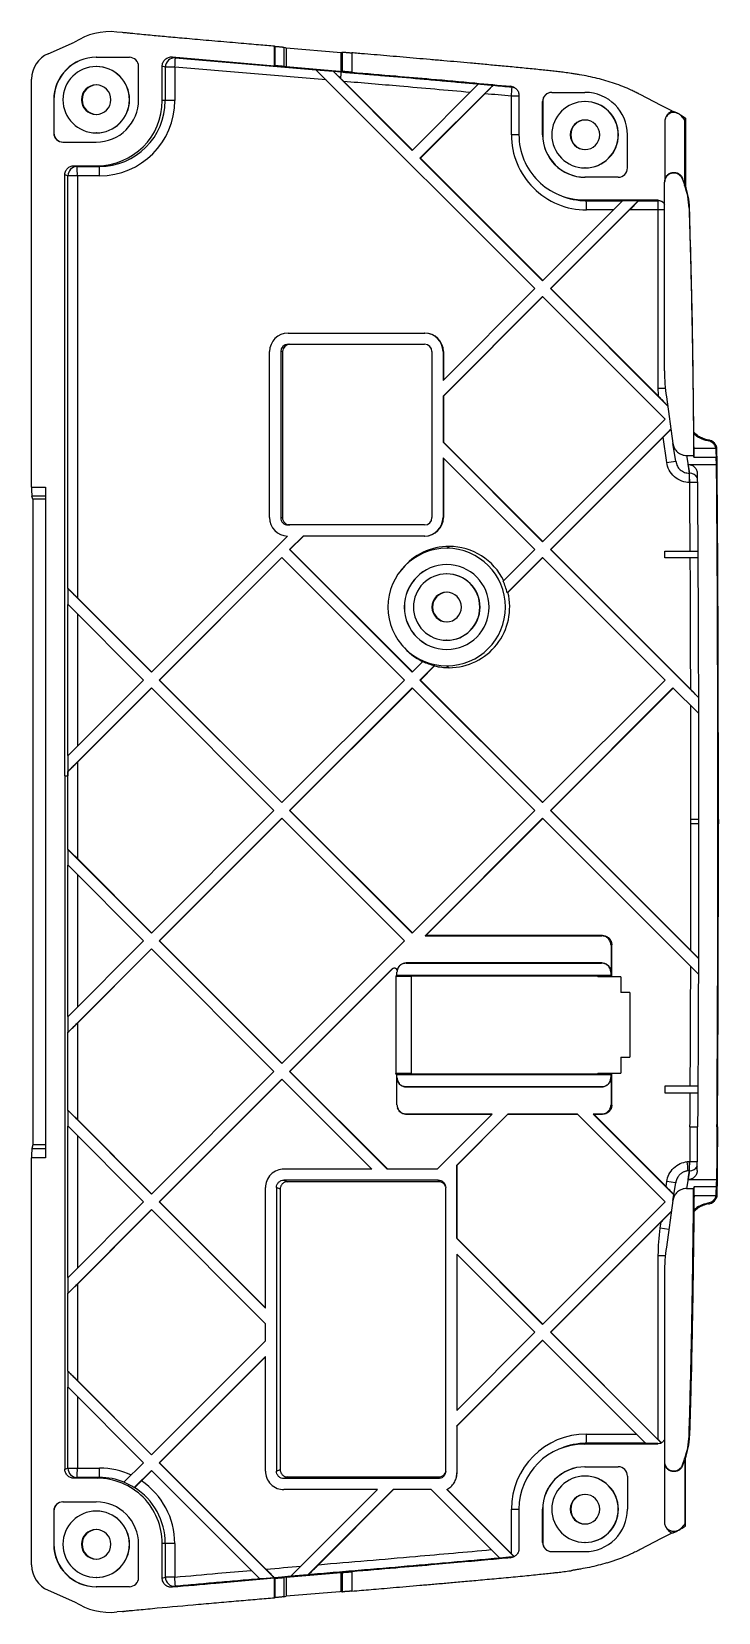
# Model space of a CAD drawing. Header units: millimetres. Extents: x -493 to -419, y -86 to 86.
import ezdxf

# ---------------------------------------------------------------- set-up
doc = ezdxf.new("R2010")
doc.units = ezdxf.units.MM

msp = doc.modelspace()

# ---------------------------------------------------------------- linework, layer by layer
at = {"color": 7, "linetype": 'Continuous', "lineweight": 25}
for p, q in [((-491.35, 83.29), (-488.49, 84.54)), ((-483.28, 85.58), (-483.91, 85.64)), ((-466.81, 81.99), (-466.81, 84.09)), ((-466.79, 84.09), (-466.79, 81.99)), ((-465.79, 83.99), (-465.79, 81.9)), ((-486.15, 82.9), (-482.55, 82.9)), ((-477.91, 82.94), (-466.81, 81.99)), ((-477.91, 82.94), (-477.57, 82.83)), ((-465.59, 83.94), (-465.57, 83.94)), ((-465.57, 83.94), (-465.57, 81.86)), ((-465.57, 83.94), (-459.6, 83.43)), ((-459.6, 81.36), (-459.6, 83.43)), ((-459.43, 81.36), (-459.43, 83.45)), ((-458.45, 83.38), (-458.45, 81.28)), ((-486.13, 81.9), (-486.15, 81.9)), ((-481.55, 78.3), (-481.55, 81.9)), ((-478.99, 78.2), (-478.99, 81.94)), ((-478.65, 81.84), (-478.99, 81.94)), ((-478.65, 78.2), (-478.65, 81.84)), ((-477.63, 81.84), (-478.65, 81.84)), ((-477.63, 81.84), (-477.63, 78.2)), ((-465.57, 81.86), (-465.79, 81.9)), ((-459.76, 81.37), (-465.57, 81.86)), ((-462.32, 81.54), (-460.47, 81.39)), ((-438.6, 57.82), (-462.32, 81.54)), ((-460.47, 81.39), (-460.43, 81.38)), ((-451.89, 72.81), (-460.47, 81.39)), ((-460.43, 81.38), (-459.6, 81.31)), ((-459.76, 81.37), (-459.6, 81.31)), ((-434.67, 81.16), (-434.67, 81.16)), ((-493.15, 36.31), (-493.15, 80.54)), ((-451.87, 72.83), (-459.31, 80.28)), ((-451.89, 72.81), (-444.69, 80.02)), ((-451.05, 71.96), (-443.13, 79.88)), ((-451, 71.96), (-444.02, 78.95)), ((-443.12, 79.87), (-443.13, 79.88)), ((-436.76, 79.1), (-433.16, 79.1)), ((-490.75, 78.3), (-490.75, 74.7)), ((-490.75, 78.3), (-490.73, 78.3)), ((-490.73, 78.3), (-490.73, 74.7)), ((-477.63, 78.2), (-478.99, 78.2)), ((-441.14, 74.5), (-441.14, 78.68)), ((-440.32, 78.77), (-440.32, 74.5)), ((-437.76, 74.5), (-437.76, 78.1)), ((-437.76, 78.1), (-437.74, 78.1)), ((-437.74, 78.1), (-437.74, 74.5)), ((-433.14, 78.1), (-433.16, 78.1)), ((-424.52, 75.92), (-424.52, 69.42)), ((-424.25, 76.65), (-424.38, 76.42)), ((-423, 76.77), (-423.12, 76.84)), ((-422.34, 69.12), (-422.34, 76.09)), ((-422.3, 76.35), (-422.28, 76.3)), ((-422.28, 76.3), (-422.28, 68.95)), ((-490.75, 74.7), (-490.73, 74.7)), ((-489.75, 73.7), (-486.15, 73.7)), ((-486.13, 74.7), (-486.15, 74.7)), ((-437.76, 74.5), (-437.74, 74.5)), ((-428.56, 70.9), (-428.56, 74.5)), ((-488.55, 71.14), (-486.05, 71.14)), ((-488.55, 71.14), (-488.21, 71.05)), ((-488.21, 71.05), (-485.8, 71.05)), ((-486.05, 71.14), (-485.8, 71.05)), ((-437.76, 58.67), (-451.05, 71.96)), ((-451.05, 71.96), (-451, 71.96)), ((-451, 71.96), (-437.73, 58.69)), ((-433.14, 70.9), (-433.16, 70.9)), ((-489.21, 70.05), (-489.55, 70.14)), ((-485.78, 70.05), (-488.19, 70.05)), ((-429.56, 69.9), (-433.16, 69.9)), ((-424.54, 48.9), (-424.54, 69.35)), ((-424.48, 69.7), (-424.5, 69.62)), ((-422.58, 69.77), (-422.6, 69.7)), ((-422.6, 69.7), (-422.36, 69.06)), ((-422.32, 69.06), (-422.58, 69.77)), ((-422.32, 69.06), (-422.36, 69.06)), ((-437.76, 58.67), (-429.07, 67.36)), ((-436.91, 57.82), (-427.37, 67.36)), ((-435.99, 67.99), (-435.79, 67.91)), ((-433.26, 67.44), (-425.39, 67.44)), ((-433.26, 67.44), (-433.02, 67.35)), ((-429.07, 67.36), (-427.37, 67.36)), ((-427.37, 67.36), (-427.36, 67.35)), ((-427.36, 67.35), (-425.24, 67.35)), ((-425.24, 67.35), (-425.39, 67.44)), ((-428.34, 66.35), (-436.86, 57.82)), ((-424.54, 66.35), (-428.34, 66.35)), ((-425.21, 46.98), (-425.21, 66.35)), ((-421.88, 66.56), (-421.83, 66.56)), ((-448.55, 47.87), (-438.6, 57.82)), ((-448.55, 46.17), (-437.76, 56.97)), ((-448.51, 46.17), (-437.73, 56.95)), ((-424.46, 43.68), (-437.76, 56.97)), ((-424.21, 45.12), (-436.91, 57.82)), ((-436.91, 57.82), (-436.91, 57.82)), ((-436.91, 57.82), (-436.86, 57.82)), ((-436.86, 57.82), (-425.2, 46.15)), ((-465.35, 53), (-450.51, 53)), ((-465.35, 51.8), (-450.55, 51.8)), ((-467.35, 33), (-467.35, 51)), ((-466.15, 51), (-466.15, 33)), ((-465.95, 51), (-466.15, 51)), ((-465.95, 51), (-465.95, 33)), ((-449.75, 51), (-449.75, 33)), ((-448.55, 51), (-448.55, 47.87)), ((-448.51, 51), (-448.55, 51)), ((-448.51, 51), (-448.51, 47.91)), ((-448.55, 46.17), (-448.55, 41.19)), ((-448.51, 46.17), (-448.55, 46.17)), ((-448.51, 46.17), (-448.51, 41.19)), ((-424.34, 46.1), (-423.63, 41.03)), ((-437.76, 30.39), (-424.46, 43.68)), ((-448.55, 41.19), (-437.76, 30.39)), ((-448.51, 41.19), (-448.55, 41.19)), ((-448.51, 41.19), (-437.73, 30.41)), ((-436.91, 29.54), (-423.85, 42.6)), ((-436.86, 29.54), (-424.68, 41.72)), ((-424.3, 38.97), (-424.68, 41.72)), ((-419.76, 41.39), (-419.86, 41.33)), ((-419.79, 41.32), (-419.86, 41.33)), ((-419.79, 41.32), (-419.68, 41.38)), ((-419.68, 41.38), (-419.76, 41.39)), ((-419.68, 41.38), (-419.76, 41.39)), ((-448.55, 39.49), (-438.6, 29.54)), ((-448.55, 39.49), (-448.55, 33)), ((-448.51, 39.45), (-448.51, 33)), ((-423.33, 39.11), (-423.63, 41.03)), ((-422.15, 39.74), (-421.38, 39.74)), ((-422.15, 39.74), (-421.84, 37.81)), ((-421.34, 40.52), (-418.98, 40.52)), ((-418.95, 39.52), (-421.3, 39.52)), ((-418.86, 40.41), (-418.96, 40.34)), ((-418.9, 38.76), (-418.95, 39.52)), ((-423.33, 39.11), (-423.24, 38.85)), ((-421.99, 38.76), (-418.9, 38.76)), ((-421.84, 37.81), (-421.83, 37.81)), ((-493.15, 36.31), (-491.63, 36.31)), ((-491.63, 36.31), (-491.63, -36.4)), ((-421.81, 36.81), (-421.82, 36.81)), ((-493.03, 34.98), (-493.13, 35.31)), ((-491.63, 34.98), (-493.03, 34.98)), ((-493.03, 34.98), (-493.03, -34.98)), ((-466.15, 33), (-465.95, 33)), ((-448.55, 33), (-448.51, 33)), ((-480.17, 16.24), (-465.42, 31)), ((-450.55, 32.2), (-465.35, 32.2)), ((-465.18, 29.54), (-463.72, 31)), ((-465.14, 29.54), (-463.68, 31)), ((-450.51, 31), (-463.72, 31)), ((-451.89, 16.24), (-465.18, 29.54)), ((-465.18, 29.54), (-465.14, 29.54)), ((-451.87, 16.27), (-465.14, 29.54)), ((-448.15, 29.67), (-447.89, 29.87)), ((-442.04, 26.1), (-438.6, 29.54)), ((-436.91, 29.54), (-420.9, 13.53)), ((-436.86, 29.54), (-436.91, 29.54)), ((-436.86, 29.54), (-421.7, 14.37)), ((-479.32, 15.39), (-466.03, 28.69)), ((-479.28, 15.39), (-466.01, 28.67)), ((-452.74, 15.39), (-466.03, 28.69)), ((-452.98, 27.46), (-453.08, 27.33)), ((-448.14, 27.9), (-448.15, 27.9)), ((-441.59, 24.85), (-437.76, 28.69)), ((-441.52, 24.88), (-437.73, 28.67)), ((-437.76, 28.69), (-424.46, 15.39)), ((-448.14, 26.9), (-448.16, 26.9)), ((-489.21, 25.31), (-489.24, 25.32)), ((-489.24, 25.32), (-489.24, 23.62)), ((-480.17, 16.24), (-489.24, 25.32)), ((-480.15, 16.27), (-488.19, 24.31)), ((-481.02, 15.39), (-489.24, 23.62)), ((-453.08, 19.27), (-452.98, 19.14)), ((-448.14, 19.7), (-448.16, 19.7)), ((-451.89, 16.24), (-450.74, 17.4)), ((-448.14, 18.7), (-448.15, 18.7)), ((-451.05, 15.39), (-449.49, 16.95)), ((-451, 15.39), (-449.47, 16.92)), ((-448.15, 16.93), (-447.89, 16.73)), ((-489.24, 7.17), (-481.02, 15.39)), ((-489.24, 5.47), (-480.17, 14.55)), ((-488.19, 6.48), (-480.15, 14.52)), ((-466.88, 1.25), (-480.17, 14.55)), ((-466.03, 2.1), (-479.32, 15.39)), ((-479.32, 15.39), (-479.28, 15.39)), ((-466.01, 2.12), (-479.28, 15.39)), ((-466.03, 2.1), (-452.74, 15.39)), ((-465.18, 1.25), (-451.89, 14.55)), ((-465.14, 1.25), (-451.87, 14.52)), ((-438.6, 1.25), (-451.89, 14.55)), ((-437.76, 2.1), (-451.05, 15.39)), ((-451.05, 15.39), (-451, 15.39)), ((-437.73, 2.12), (-451, 15.39)), ((-437.76, 2.1), (-424.46, 15.39)), ((-436.91, 1.25), (-423.62, 14.55)), ((-436.86, 1.25), (-423.59, 14.52)), ((-423.62, 14.55), (-420.89, 11.82)), ((-489.24, 7.17), (-489.24, 5)), ((-489.24, 5.47), (-489.21, 5.48)), ((-489.21, -2.97), (-489.21, 5.48)), ((-488.19, 6.48), (-488.19, -3.97)), ((-489.55, 5), (-489.55, -70.14)), ((-489.55, 5), (-489.24, 5)), ((-480.17, -12.04), (-466.88, 1.25)), ((-479.32, -12.89), (-466.03, 0.4)), ((-479.28, -12.89), (-466.01, 0.38)), ((-452.74, -12.89), (-466.03, 0.4)), ((-451.89, -12.04), (-465.18, 1.25)), ((-465.18, 1.25), (-465.14, 1.25)), ((-451.87, -12.02), (-465.14, 1.25)), ((-451.89, -12.04), (-438.6, 1.25)), ((-450.5, -12.34), (-437.76, 0.4)), ((-437.73, 0.38), (-450.42, -12.31)), ((-420.9, -16.45), (-437.76, 0.4)), ((-420.9, -14.76), (-436.91, 1.25)), ((-436.91, 1.25), (-436.86, 1.25)), ((-421.69, -13.92), (-436.86, 1.25)), ((-421.68, -0.21), (-421.68, 0.28)), ((-420.85, 0.28), (-420.85, -0.21)), ((-418.7, 0.28), (-418.75, 0.28)), ((-418.75, -0.21), (-418.75, 0.28)), ((-418.7, -0.21), (-418.7, 0.28)), ((-418.7, 0.28), (-418.7, -0.21)), ((-418.7, -0.21), (-418.75, -0.21)), ((-489.24, -2.97), (-489.21, -2.97)), ((-489.24, -2.97), (-489.24, -4.66)), ((-480.17, -12.04), (-489.24, -2.97)), ((-481.02, -12.89), (-489.24, -4.66)), ((-480.15, -12.02), (-488.19, -3.97)), ((-489.24, -21.12), (-481.02, -12.89)), ((-466.03, -26.18), (-479.32, -12.89)), ((-479.32, -12.89), (-479.28, -12.89)), ((-466.01, -26.16), (-479.28, -12.89)), ((-466.03, -26.18), (-452.74, -12.89)), ((-450.5, -12.34), (-450.42, -12.31)), ((-450.5, -12.34), (-431.34, -12.34)), ((-431.26, -12.31), (-450.42, -12.31)), ((-431.34, -12.34), (-431.26, -12.31)), ((-430.26, -13.31), (-430.34, -13.34)), ((-430.34, -13.34), (-430.34, -16.28)), ((-430.26, -16.67), (-430.26, -13.31)), ((-489.24, -22.81), (-480.17, -13.74)), ((-488.19, -21.8), (-480.15, -13.76)), ((-466.88, -27.03), (-480.17, -13.74)), ((-452.54, -15.28), (-452.54, -15.29)), ((-431.34, -15.28), (-452.54, -15.28)), ((-452.54, -15.29), (-431.37, -15.29)), ((-431.37, -15.29), (-431.34, -15.28)), ((-465.18, -27.03), (-454.05, -15.9)), ((-465.14, -27.03), (-454.04, -15.93)), ((-454.04, -15.93), (-454.05, -15.9)), ((-453.83, -15.84), (-453.84, -15.81)), ((-453.67, -16.67), (-430.26, -16.67)), ((-453.67, -16.67), (-453.67, -27.33)), ((-453.67, -16.67), (-453.67, -16.73)), ((-453.67, -16.73), (-452.02, -16.73)), ((-453.67, -16.73), (-453.67, -27.27)), ((-453.54, -16.63), (-453.54, -16.29)), ((-430.37, -16.63), (-453.54, -16.63)), ((-453.54, -16.63), (-453.53, -16.67)), ((-453.5, -16), (-453.5, -16.01)), ((-452.02, -16.67), (-452.02, -16.73)), ((-452.02, -16.73), (-452.02, -27.27)), ((-452.01, -16.67), (-452.01, -27.33)), ((-431.76, -16.67), (-431.76, -16.77)), ((-429.28, -16.77), (-431.76, -16.77)), ((-430.34, -16.28), (-430.37, -16.29)), ((-430.37, -16.29), (-430.37, -16.63)), ((-430.37, -16.63), (-430.26, -16.67)), ((-429.28, -16.77), (-429.28, -18.5)), ((-428.29, -18.5), (-429.28, -18.5)), ((-428.29, -18.5), (-428.29, -25.5)), ((-489.24, -21.12), (-489.24, -22.81)), ((-488.19, -21.8), (-488.19, -32.26)), ((-489.24, -22.81), (-489.21, -22.8)), ((-489.21, -31.26), (-489.21, -22.8)), ((-429.28, -25.5), (-429.28, -27.23)), ((-429.28, -25.5), (-428.29, -25.5)), ((-480.17, -40.33), (-466.88, -27.03)), ((-454.59, -37.63), (-465.18, -27.03)), ((-465.18, -27.03), (-465.14, -27.03)), ((-454.54, -37.63), (-465.14, -27.03)), ((-453.67, -27.33), (-453.67, -27.27)), ((-452.02, -27.27), (-453.67, -27.27)), ((-430.26, -27.33), (-453.67, -27.33)), ((-453.54, -27.37), (-453.53, -27.33)), ((-453.54, -27.37), (-430.37, -27.37)), ((-453.54, -27.71), (-453.54, -27.37)), ((-452.02, -27.33), (-452.02, -27.27)), ((-431.76, -27.23), (-431.76, -27.33)), ((-431.76, -27.23), (-429.28, -27.23)), ((-430.37, -27.37), (-430.26, -27.33)), ((-430.37, -27.37), (-430.37, -27.71)), ((-430.26, -30.69), (-430.26, -27.33)), ((-479.32, -41.17), (-466.03, -27.88)), ((-479.28, -41.17), (-466.01, -27.9)), ((-456.28, -37.63), (-466.03, -27.88)), ((-453.54, -30.66), (-453.54, -27.72)), ((-453.5, -27.99), (-453.5, -28)), ((-431.37, -28.71), (-452.54, -28.71)), ((-452.54, -28.71), (-452.54, -28.72)), ((-452.54, -28.72), (-431.34, -28.72)), ((-431.34, -28.72), (-431.37, -28.71)), ((-430.37, -27.71), (-430.34, -27.72)), ((-430.34, -27.72), (-430.34, -30.66)), ((-430.34, -30.66), (-430.26, -30.69)), ((-489.24, -31.25), (-489.21, -31.26)), ((-489.24, -31.25), (-489.24, -32.95)), ((-489.24, -31.25), (-480.17, -40.33)), ((-488.19, -32.26), (-480.15, -40.3)), ((-453.5, -30.93), (-453.49, -30.97)), ((-443.23, -31.66), (-452.54, -31.66)), ((-452.54, -31.66), (-452.53, -31.69)), ((-452.53, -31.69), (-443.26, -31.69)), ((-449.2, -37.63), (-443.23, -31.66)), ((-447.06, -37.19), (-441.53, -31.66)), ((-441.52, -31.69), (-447.05, -37.22)), ((-433.98, -31.66), (-441.53, -31.66)), ((-441.52, -31.69), (-441.53, -31.66)), ((-441.52, -31.69), (-433.95, -31.69)), ((-424.46, -41.17), (-433.98, -31.66)), ((-431.34, -31.66), (-432.28, -31.66)), ((-423.53, -40.41), (-432.28, -31.66)), ((-432.2, -31.69), (-432.28, -31.66)), ((-432.2, -31.69), (-424.37, -39.52)), ((-432.2, -31.69), (-431.26, -31.69)), ((-431.26, -31.69), (-431.34, -31.66)), ((-489.24, -32.95), (-481.02, -41.17)), ((-493.03, -34.98), (-493.13, -35.41)), ((-491.63, -34.98), (-493.03, -34.98)), ((-493.15, -80.54), (-493.15, -36.4)), ((-491.63, -36.4), (-493.15, -36.4)), ((-456.28, -37.63), (-465.81, -37.63)), ((-449.2, -37.63), (-454.59, -37.63)), ((-447.06, -37.19), (-447.06, -45.16)), ((-447.05, -37.22), (-447.06, -37.19)), ((-447.05, -45.12), (-447.05, -37.22)), ((-421.82, -36.81), (-421.81, -36.81)), ((-449.06, -38.83), (-465.81, -38.83)), ((-465.81, -38.83), (-465.41, -39)), ((-449.01, -39), (-465.41, -39)), ((-449.01, -39), (-449.06, -38.83)), ((-424.37, -39.52), (-424.3, -38.97)), ((-423.63, -41.03), (-423.33, -39.11)), ((-423.34, -39.11), (-423.33, -39.11)), ((-421.84, -37.81), (-422.15, -39.74)), ((-421.99, -38.76), (-418.9, -38.76)), ((-421.83, -37.81), (-421.84, -37.81)), ((-418.84, -38.5), (-418.84, -38.04)), ((-418.84, -38.11), (-418.84, -38.1)), ((-467.81, -52.69), (-467.81, -39.63)), ((-466.61, -39.63), (-466.61, -70.37)), ((-466.21, -39.8), (-466.61, -39.63)), ((-466.21, -39.8), (-466.21, -70.2)), ((-448.26, -70.37), (-448.26, -39.63)), ((-423.63, -41.03), (-424.34, -46.1)), ((-422.15, -39.74), (-421.38, -39.74)), ((-418.98, -40.52), (-421.34, -40.52)), ((-421.3, -39.52), (-418.95, -39.52)), ((-418.86, -40.41), (-418.96, -40.34)), ((-418.86, -40.42), (-418.85, -39.98)), ((-489.24, -49.4), (-481.02, -41.17)), ((-489.24, -51.1), (-480.17, -42.02)), ((-488.19, -50.09), (-480.15, -42.04)), ((-480.17, -42.02), (-467.81, -54.39)), ((-479.32, -41.17), (-467.81, -52.69)), ((-479.32, -41.17), (-479.28, -41.17)), ((-479.28, -41.17), (-467.81, -52.65)), ((-424.46, -41.17), (-437.76, -54.47)), ((-423.8, -42.2), (-436.91, -55.32)), ((-419.79, -41.32), (-419.86, -41.33)), ((-419.76, -41.39), (-419.86, -41.33)), ((-419.79, -41.32), (-419.68, -41.38)), ((-419.76, -41.39), (-419.68, -41.38)), ((-419.68, -41.38), (-419.76, -41.39)), ((-436.86, -55.32), (-424.91, -43.36)), ((-425.01, -44.04), (-424.91, -43.36)), ((-447.05, -45.12), (-447.06, -45.16)), ((-437.76, -54.47), (-447.06, -45.16)), ((-447.05, -45.12), (-437.73, -54.44)), ((-438.6, -55.32), (-447.06, -46.85)), ((-447.06, -46.85), (-447.06, -63.78)), ((-447.05, -46.86), (-447.05, -63.77)), ((-425.21, -66.97), (-425.21, -46.98)), ((-489.24, -49.4), (-489.24, -51.1)), ((-424.54, -48.9), (-424.54, -69.35)), ((-489.24, -51.1), (-489.21, -51.09)), ((-489.21, -59.54), (-489.21, -51.09)), ((-488.19, -50.09), (-488.19, -60.54)), ((-467.81, -56.24), (-467.81, -54.39)), ((-480.17, -68.61), (-467.81, -56.24)), ((-447.06, -63.78), (-438.6, -55.32)), ((-437.76, -56.16), (-447.06, -65.47)), ((-447.05, -65.51), (-437.73, -56.19)), ((-426.56, -67.36), (-437.76, -56.16)), ((-424.92, -67.3), (-436.91, -55.32)), ((-436.86, -55.32), (-436.91, -55.32)), ((-436.86, -55.32), (-425.21, -66.97)), ((-479.32, -69.46), (-467.81, -57.94)), ((-479.28, -69.46), (-467.81, -57.98)), ((-467.81, -70.38), (-467.81, -57.94)), ((-489.24, -59.53), (-489.21, -59.54)), ((-489.24, -59.53), (-489.24, -61.23)), ((-480.17, -68.61), (-489.24, -59.53)), ((-481.02, -69.46), (-489.24, -61.23)), ((-480.15, -68.59), (-488.19, -60.54)), ((-447.06, -65.47), (-447.06, -70.61)), ((-447.05, -65.51), (-447.06, -65.47)), ((-447.05, -65.51), (-447.05, -70.57)), ((-421.88, -66.56), (-421.83, -66.56)), ((-435.79, -67.91), (-435.99, -67.99)), ((-433.26, -67.44), (-433.02, -67.35)), ((-425.39, -67.44), (-433.26, -67.44)), ((-425.25, -67.36), (-426.56, -67.36)), ((-425.39, -67.44), (-425.25, -67.36)), ((-424.92, -67.3), (-424.9, -67.29)), ((-489.55, -70.14), (-489.21, -70.05)), ((-489.21, -70.05), (-485.78, -70.05)), ((-483.14, -71.58), (-481.02, -69.46)), ((-466.86, -81.93), (-479.32, -69.46)), ((-479.32, -69.46), (-479.28, -69.46)), ((-467.74, -80.99), (-479.28, -69.46)), ((-466.61, -70.37), (-466.21, -70.2)), ((-433.16, -69.9), (-429.56, -69.9)), ((-424.52, -75.92), (-424.52, -69.42)), ((-424.5, -69.63), (-424.48, -69.7)), ((-422.6, -69.7), (-422.36, -69.06)), ((-422.6, -69.7), (-422.58, -69.77)), ((-422.32, -69.06), (-422.58, -69.77)), ((-422.32, -69.06), (-422.36, -69.06)), ((-422.34, -69.12), (-422.34, -76.09)), ((-422.28, -76.3), (-422.28, -68.95)), ((-488.21, -71.05), (-488.55, -71.14)), ((-486.05, -71.14), (-488.55, -71.14)), ((-485.8, -71.05), (-488.21, -71.05)), ((-486.05, -71.14), (-485.8, -71.05)), ((-482.02, -72.16), (-480.17, -70.31)), ((-481.25, -71.43), (-480.15, -70.33)), ((-468.42, -82.06), (-480.17, -70.31)), ((-465.41, -71), (-465.81, -71.17)), ((-449.06, -71.17), (-465.81, -71.17)), ((-465.41, -71), (-449.01, -71)), ((-449.06, -71.17), (-449.01, -71)), ((-447.05, -70.57), (-447.14, -71.13)), ((-447.14, -71.16), (-447.13, -71.13)), ((-447.06, -70.61), (-447.05, -70.57)), ((-433.14, -70.9), (-433.16, -70.9)), ((-428.56, -70.9), (-428.56, -74.5)), ((-455.66, -72.37), (-465.81, -72.37)), ((-465.05, -81.77), (-455.66, -72.37)), ((-463.2, -81.62), (-453.96, -72.37)), ((-453.92, -72.37), (-462.05, -80.51)), ((-449.83, -72.37), (-453.96, -72.37)), ((-449.83, -72.37), (-442.4, -79.81)), ((-448.13, -72.37), (-440.87, -79.64)), ((-448.12, -72.34), (-441.14, -79.32)), ((-490.75, -74.7), (-490.75, -78.3)), ((-490.75, -74.7), (-490.73, -74.7)), ((-490.73, -74.7), (-490.73, -78.3)), ((-489.75, -73.7), (-486.15, -73.7)), ((-486.13, -74.7), (-486.15, -74.7)), ((-441.14, -79.32), (-441.14, -74.5)), ((-440.32, -74.5), (-440.32, -78.76)), ((-437.76, -78.1), (-437.76, -74.5)), ((-437.76, -74.5), (-437.74, -74.5)), ((-437.74, -74.5), (-437.74, -78.1)), ((-424.38, -76.42), (-424.25, -76.65)), ((-423, -76.77), (-423.12, -76.84)), ((-422.3, -76.35), (-422.28, -76.3)), ((-490.75, -78.3), (-490.73, -78.3)), ((-481.55, -81.9), (-481.55, -78.3)), ((-478.99, -81.96), (-478.99, -78.2)), ((-477.63, -78.2), (-478.99, -78.2)), ((-478.65, -81.86), (-478.65, -78.2)), ((-477.63, -78.2), (-477.63, -81.86)), ((-437.76, -78.1), (-437.74, -78.1)), ((-433.14, -78.1), (-433.16, -78.1)), ((-436.76, -79.1), (-433.16, -79.1)), ((-486.13, -81.9), (-486.15, -81.9)), ((-478.99, -81.96), (-478.65, -81.86)), ((-477.63, -81.86), (-478.65, -81.86)), ((-466.86, -81.93), (-466.84, -81.92)), ((-466.81, -84.09), (-466.81, -81.99)), ((-466.79, -81.99), (-466.79, -84.09)), ((-465.57, -81.86), (-465.79, -81.9)), ((-465.79, -81.9), (-465.79, -83.99)), ((-465.57, -81.86), (-463.41, -81.68)), ((-465.57, -81.86), (-465.57, -83.94)), ((-463.2, -81.62), (-465.05, -81.77)), ((-463.17, -81.61), (-463.41, -81.68)), ((-463.41, -81.68), (-463.2, -81.62)), ((-463.41, -81.68), (-463.41, -81.68)), ((-459.6, -83.43), (-459.6, -81.36)), ((-459.43, -83.45), (-459.43, -81.36)), ((-458.45, -81.28), (-458.45, -83.38)), ((-491.35, -83.29), (-488.49, -84.53)), ((-482.55, -82.9), (-486.15, -82.9)), ((-477.57, -82.85), (-477.9, -82.96)), ((-459.73, -83.44), (-465.57, -83.94)), ((-483.28, -85.57), (-483.89, -85.64))]:
    msp.add_line(p, q, dxfattribs=at)
at = {"color": 8, "linetype": 'Continuous', "lineweight": 25}
for p, q in [((-477.57, 82.83), (-462.31, 81.54)), ((-461.22, 80.44), (-477.63, 81.84)), ((-440.32, 78.68), (-441.14, 78.68)), ((-440.32, 74.5), (-441.14, 74.5)), ((-433.02, 67.35), (-429.08, 67.35)), ((-430.08, 66.35), (-433, 66.35)), ((-424.42, 46.98), (-425.21, 46.98)), ((-491.63, 35.31), (-493.13, 35.31)), ((-489.21, -21.08), (-489.21, -4.69)), ((-488.19, -5.72), (-488.19, -20.06)), ((-489.21, -49.37), (-489.21, -32.98)), ((-488.19, -34), (-488.19, -48.35)), ((-493.13, -35.41), (-491.63, -35.41)), ((-423.34, -39.11), (-424.3, -38.97)), ((-424.07, -44.17), (-425.01, -44.04)), ((-425.21, -46.98), (-424.42, -46.98)), ((-489.21, -70.05), (-489.21, -61.26)), ((-488.19, -62.28), (-488.19, -70.05)), ((-433, -66.35), (-427.57, -66.35)), ((-426.57, -67.35), (-433.02, -67.35)), ((-441.14, -74.5), (-440.32, -74.5))]:
    msp.add_line(p, q, dxfattribs=at)
at = {"color": 7, "linetype": 'Continuous', "lineweight": 25, "flags": 128}
for points in [[(-465.79, 83.99), (-465.68, 83.96), (-465.59, 83.94)], [(-459.6, 83.43), (-459.5, 83.44), (-459.43, 83.45)], [(-459.76, 81.37), (-459.67, 81.36), (-459.6, 81.36)], [(-459.6, 81.36), (-459.5, 81.36), (-459.43, 81.36)], [(-441.07, 79.68), (-441.15, 79.72), (-441.22, 79.76)], [(-423.73, 77.08), (-424.9, 77.69), (-425.66, 78.08), (-426.42, 78.48), (-427.18, 78.87)], [(-422.76, 76.63), (-422.77, 76.61), (-422.78, 76.59)], [(-489.55, 5), (-489.55, 27.15), (-489.55, 41.48), (-489.55, 55.81), (-489.55, 70.14)], [(-489.21, 25.31), (-489.21, 40.52), (-489.21, 50.36), (-489.21, 60.21), (-489.21, 70.05)], [(-488.19, 70.05), (-488.38, 70.05), (-488.57, 70.05), (-488.75, 70.05), (-488.9, 70.05), (-489.03, 70.05), (-489.12, 70.05), (-489.19, 70.05), (-489.21, 70.05)], [(-488.19, 70.05), (-488.19, 54.5), (-488.19, 44.44), (-488.19, 34.37), (-488.19, 24.31)], [(-421.3, 39.52), (-421.35, 39.64), (-421.38, 39.74)], [(-421.83, 37.81), (-421.92, 38.34), (-421.99, 38.76)], [(-424.52, 29.36), (-422.51, 29.36), (-420.93, 29.36)], [(-420.92, 28.64), (-422.93, 28.64), (-424.51, 28.64)], [(-441.59, 24.85), (-441.55, 24.87), (-441.52, 24.88)], [(-449.47, 16.92), (-449.48, 16.94), (-449.49, 16.95)], [(-420.92, -28.64), (-422.93, -28.64), (-424.51, -28.64)], [(-424.52, -29.36), (-422.51, -29.36), (-420.93, -29.36)], [(-418.8, -33.04), (-418.82, -33.04), (-418.85, -33.04)], [(-421.99, -38.76), (-421.9, -38.23), (-421.83, -37.81)], [(-418.9, -38.76), (-418.93, -39.19), (-418.95, -39.52)], [(-418.89, -38.06), (-418.89, -38.44), (-418.9, -38.76)], [(-421.3, -39.52), (-421.35, -39.64), (-421.38, -39.74)], [(-482.02, -72.16), (-482, -72.15), (-481.99, -72.15)], [(-423.73, -77.08), (-424.9, -77.69), (-425.66, -78.08), (-426.42, -78.48), (-427.18, -78.87)], [(-422.76, -76.63), (-422.77, -76.61), (-422.78, -76.59)], [(-441.22, -79.76), (-441.18, -79.73), (-441.15, -79.72), (-441.12, -79.7), (-441.09, -79.68)], [(-440.87, -79.64), (-440.85, -79.63), (-440.84, -79.62)], [(-466.86, -81.93), (-467.73, -82), (-468.42, -82.06)], [(-463.41, -81.68), (-461.28, -81.5), (-459.6, -81.36)], [(-459.43, -81.36), (-459.53, -81.36), (-459.6, -81.36)], [(-465.79, -83.99), (-465.66, -83.96), (-465.57, -83.94)], [(-459.6, -83.43), (-459.5, -83.44), (-459.43, -83.45)]]:
    msp.add_lwpolyline(points, dxfattribs=at)
at = {"color": 8, "linetype": 'Continuous', "lineweight": 25, "flags": 128}
for points in [[(-441.07, 79.68), (-440.89, 79.64), (-440.76, 79.6)], [(-418.86, 40.41), (-418.87, 40.58), (-418.91, 40.73)], [(-420.97, 36.82), (-420.99, 36.82), (-421.11, 36.82), (-421.26, 36.82), (-421.43, 36.82), (-421.61, 36.81), (-421.81, 36.81)], [(-489.21, 7.2), (-489.21, 16.38), (-489.21, 23.59)], [(-488.19, 22.57), (-488.19, 14.53), (-488.19, 8.22)], [(-420.85, 0.28), (-420.87, 0.28), (-420.99, 0.28), (-421.14, 0.28), (-421.31, 0.28), (-421.49, 0.28), (-421.68, 0.28)], [(-420.85, -0.21), (-420.87, -0.21), (-420.99, -0.21), (-421.14, -0.21), (-421.31, -0.21), (-421.49, -0.21), (-421.68, -0.21)], [(-421.81, -36.81), (-421.61, -36.81), (-421.43, -36.82), (-421.26, -36.82), (-421.11, -36.82), (-420.99, -36.82), (-420.96, -36.82)], [(-418.86, -40.41), (-418.87, -40.58), (-418.91, -40.73)], [(-465.05, -81.77), (-466.04, -81.85), (-466.84, -81.92)]]:
    msp.add_lwpolyline(points, dxfattribs=at)
at = {"color": 7, "linetype": 'Continuous', "lineweight": 25}
for centre, radius, start, end in [((-484.65, 78.69), 6.99, 83.972, 123.2987), ((-490.15, 80.54), 3, 113.6021, 180.0036), ((-486.15, 78.3), 4.6, 90.007, 180.0076), ((-486.13, 78.3), 4.6, 90.0076, 180.007), ((-482.55, 81.9), 1, 359.9927, 89.9927), ((-477.65, 81.84), 1, 85.1623, 179.9946), ((-488.87, 83.04), 11.31, 353.8902, 358.9515), ((-486.15, 78.3), 3.6, 90.0117, 269.9883), ((-486.15, 78.3), 3.6, 270.0117, 89.9883), ((-486.13, 78.3), 3.6, 270.0117, 89.9883), ((-466.64, 81.34), 7.05, 353.9956, 359.7422), ((-486.15, 78.3), 1.6, 90.0111, 269.9889), ((-486.08, 78.3), 1.6, 90.0111, 269.9889), ((-486.15, 78.3), 1.6, 270.0111, 89.9889), ((-452.37, 79.99), 11.31, 353.3282, 358.388), ((-436.76, 78.1), 1, 90.0073, 180.0073), ((-436.74, 78.1), 1, 90.0073, 180.0073), ((-433.16, 74.5), 4.6, 359.993, 89.9924), ((-486.15, 78.3), 4.6, 270.007, 0.0076), ((-486.05, 78.2), 7.06, 270.008, 0.0066), ((-485.81, 78.2), 7.15, 270.008, 0.0066), ((-485.78, 78.2), 8.15, 270.0073, 0.0073), ((-433.16, 74.5), 3.6, 90.0117, 269.9883), ((-433.16, 74.5), 3.6, 270.0117, 89.9883), ((-433.14, 74.5), 3.6, 270.0117, 89.9883), ((-433.16, 74.5), 1.6, 90.0111, 269.9889), ((-433.1, 74.5), 1.6, 90.0111, 269.9889), ((-433.16, 74.5), 1.6, 270.0111, 89.9889), ((-489.75, 74.7), 1, 179.9927, 269.9927), ((-489.73, 74.7), 1, 179.9927, 269.9927), ((-432.99, 74.5), 8.15, 179.9927, 269.9927), ((-433.26, 74.5), 7.06, 179.992, 269.9934), ((-433.16, 74.5), 4.6, 179.993, 269.9924), ((-433.14, 74.5), 4.6, 179.9924, 269.993), ((-488.21, 70.05), 1, 90.0199, 179.9944), ((-499.53, 70.3), 11.34, 358.7525, 3.8064), ((-497.12, 70.3), 11.34, 358.7525, 3.8064), ((-429.56, 70.9), 1, 270.0073, 0.0073), ((-429.77, 66.31), 7.89, 1.8245, 20.3473), ((-429.73, 66.31), 7.91, 1.8215, 20.3473), ((-433.02, 74.5), 7.15, 247.2116, 269.9998), ((-444.34, 66.6), 11.34, 358.7525, 3.8064), ((-436.55, 66.6), 11.34, 358.7525, 3.8064), ((-465.35, 51), 2, 90.0073, 180.0073), ((-465.35, 51), 0.8, 90.0073, 180.0073), ((-465.15, 51), 0.8, 90.0073, 180.0073), ((-450.55, 51), 2, 359.9927, 89.9927), ((-450.55, 51), 0.8, 359.9927, 89.9927), ((-450.51, 51), 2, 359.9927, 89.9927), ((-419.86, 40.4), 1, 19.5642, 80.0008), ((-419.86, 40.4), 1, 0.5089, 46.4337), ((-434.82, 115.58), 77.33, 277.8213, 278.5457), ((-435.26, 37.03), 13.44, 359.0587, 3.3067), ((-435.25, 37.03), 13.44, 359.0587, 3.3067), ((-480.01, 36.08), 13.14, 179.0205, 183.3718), ((-465.35, 33), 2, 179.993, 268.1124), ((-465.35, 33), 0.8, 179.9927, 269.9927), ((-465.15, 33), 0.8, 179.9927, 269.9927), ((-450.55, 33), 0.8, 270.0073, 0.0073), ((-450.55, 33), 2, 270.0073, 0.0073), ((-450.51, 33), 2, 270.0073, 0.0073), ((-448.15, 23.3), 6.37, 90.0112, 269.9888), ((-447.89, 23.3), 6.57, 90.0024, 140.7723), ((-448.15, 23.3), 6.37, 270.0112, 89.9888), ((-447.89, 23.3), 6.57, 25.5091, 89.9967), ((-448.15, 23.3), 4.6, 90.0111, 269.9889), ((-448.14, 23.3), 4.6, 90.0111, 269.9889), ((-448.15, 23.3), 4.6, 270.0111, 89.9889), ((-448.16, 23.3), 3.6, 90.0117, 269.9883), ((-448.16, 23.3), 3.6, 270.0117, 89.9883), ((-448.14, 23.3), 3.6, 270.0117, 89.9883), ((-447.94, 23.3), 6.54, 13.7381, 25.4049), ((-448.16, 23.3), 1.6, 90.0111, 269.9889), ((-448.09, 23.3), 1.6, 90.0111, 269.9889), ((-448.16, 23.3), 1.6, 270.0111, 89.9889), ((-447.89, 23.3), 6.57, 270.0096, 13.9307), ((-447.89, 23.3), 6.57, 219.229, 244.4745), ((-447.94, 23.3), 6.53, 244.5836, 256.255), ((-447.89, 23.3), 6.57, 256.0704, 270), ((-418.7, -0.21), 0.00184, 88.9173, 90.1242), ((-479.4, -36.18), 13.75, 176.7565, 180.9047), ((-435.4, -38.38), 13.42, 2.3935, 6.6387), ((-435.26, -37.03), 13.44, 356.6933, 0.9413), ((-435.25, -37.03), 13.44, 356.6933, 0.9413), ((-419.86, -40.4), 1, 279.9992, 340.4358), ((-419.86, -40.4), 1, 313.5663, 359.4911), ((-432.99, -74.5), 8.15, 90.0073, 180.0073), ((-444.34, -66.6), 11.34, 356.1936, 1.2475), ((-429.77, -66.31), 7.89, 339.6527, 358.1743), ((-429.73, -66.31), 7.91, 339.6527, 358.1774), ((-433.26, -74.5), 7.06, 90.008, 180.0066), ((-433.02, -74.5), 7.15, 90.0002, 112.7884), ((-488.21, -70.05), 1, 180.0054, 269.9801), ((-499.53, -70.3), 11.34, 356.1936, 1.2475), ((-497.12, -70.3), 11.34, 356.1936, 1.2475), ((-485.78, -78.2), 8.15, 64.9416, 89.9998), ((-433.16, -74.5), 4.6, 90.007, 180.0076), ((-433.14, -74.5), 4.6, 90.0076, 180.007), ((-429.56, -70.9), 1, 359.9927, 89.9927), ((-486.05, -78.2), 7.06, 359.992, 89.9934), ((-485.8, -78.2), 7.15, 67.8785, 89.9998), ((-485.83, -78.2), 7.14, 57.7808, 67.9084), ((-485.78, -78.2), 8.15, 359.9977, 56.1733), ((-433.16, -74.5), 3.6, 90.0117, 269.9883), ((-433.16, -74.5), 3.6, 270.0117, 89.9883), ((-433.14, -74.5), 3.6, 270.0117, 89.9883), ((-485.81, -78.2), 7.15, 359.9975, 57.7617), ((-433.16, -74.5), 1.6, 90.0111, 269.9889), ((-433.1, -74.5), 1.6, 90.0111, 269.9889), ((-433.16, -74.5), 1.6, 270.0111, 89.9889), ((-489.75, -74.7), 1, 90.0073, 180.0073), ((-489.73, -74.7), 1, 90.0073, 180.0073), ((-486.15, -78.3), 3.6, 90.0117, 269.9883), ((-486.15, -78.3), 4.6, 359.993, 89.9924), ((-486.15, -78.3), 3.6, 270.0117, 89.9883), ((-486.13, -78.3), 3.6, 270.0117, 89.9883), ((-433.16, -74.5), 4.6, 270.007, 0.0076), ((-486.15, -78.3), 1.6, 90.0111, 269.9889), ((-486.08, -78.3), 1.6, 90.0111, 269.9889), ((-486.15, -78.3), 1.6, 270.0111, 89.9889), ((-486.15, -78.3), 4.6, 179.993, 269.9924), ((-486.13, -78.3), 4.6, 179.9924, 269.993), ((-436.76, -78.1), 1, 179.9927, 269.9927), ((-436.74, -78.1), 1, 179.9927, 269.9927), ((-490.15, -80.54), 3, 179.9964, 246.4039), ((-482.55, -81.9), 1, 270.0073, 0.0073), ((-477.65, -81.86), 1, 180.0054, 275.135), ((-488.87, -83.12), 11.31, 1.3465, 6.407), ((-484.65, -78.69), 6.99, 236.7072, 276.1887)]:
    msp.add_arc(centre, radius, start, end, dxfattribs=at)
at = {"color": 8, "linetype": 'Continuous', "lineweight": 25}
for centre, radius, start, end in [((-425.24, 66.35), 1, 57.7023, 89.996), ((-421.83, 36.81), 0.999, 30.7306, 90.0191), ((-421.83, -36.81), 0.999, 269.981, 329.2606)]:
    msp.add_arc(centre, radius, start, end, dxfattribs=at)
at = {"color": 7, "linetype": 'Continuous', "lineweight": 25}
for points, knots in [([(-466.81, 84.09), (-467.08, 84.12), (-467.35, 84.14), (-467.92, 84.19), (-468.22, 84.21), (-468.87, 84.27), (-469.22, 84.3), (-469.95, 84.36), (-470.34, 84.4), (-471.55, 84.5), (-472.42, 84.58), (-473.72, 84.69), (-474.14, 84.73), (-474.97, 84.8), (-475.37, 84.83), (-476.52, 84.94), (-477.2, 85), (-478.47, 85.11), (-479.05, 85.17), (-479.94, 85.25), (-480.23, 85.28), (-480.84, 85.33), (-481.15, 85.36), (-481.79, 85.43), (-482.11, 85.46), (-482.57, 85.5), (-482.72, 85.52), (-483, 85.55), (-483.13, 85.56), (-483.28, 85.58)], [0, 0, 0, 0, 0.0625, 0.0625, 0.125, 0.125, 0.1875, 0.1875, 0.25, 0.25, 0.375, 0.375, 0.4375, 0.4375, 0.5, 0.5, 0.625, 0.625, 0.75, 0.75, 0.8125, 0.8125, 0.875, 0.875, 0.9375, 0.9375, 0.96875, 0.96875, 1, 1, 1, 1]), ([(-466.79, 84.09), (-466.75, 84.09), (-466.69, 84.08), (-466.6, 84.08), (-466.51, 84.07), (-466.4, 84.06), (-466.26, 84.04), (-466.11, 84.03), (-465.99, 84.02), (-465.89, 84.01), (-465.82, 84), (-465.8, 83.99), (-465.79, 83.99)], [0, 0, 0, 0, 0.0629544, 0.1252088, 0.1874024, 0.2501588, 0.3749486, 0.499978, 0.6235044, 0.7493909, 0.8746021, 1, 1, 1, 1]), ([(-478.99, 81.94), (-478.99, 82.06), (-478.97, 82.2), (-478.86, 82.45), (-478.78, 82.58), (-478.56, 82.77), (-478.43, 82.85), (-478.17, 82.93), (-478.03, 82.95), (-477.91, 82.94)], [0, 0, 0, 0, 0.25, 0.25, 0.5, 0.5, 0.75, 0.75, 1, 1, 1, 1]), ([(-459.43, 83.45), (-459.42, 83.45), (-459.42, 83.45), (-459.4, 83.45), (-459.37, 83.45), (-459.32, 83.45), (-459.24, 83.44), (-459.12, 83.44), (-458.98, 83.43), (-458.81, 83.41), (-458.64, 83.4), (-458.51, 83.39), (-458.45, 83.38)], [0, 0, 0, 0, 0.063706, 0.126326, 0.188373, 0.250319, 0.375818, 0.500267, 0.624495, 0.75016, 0.874918, 1, 1, 1, 1]), ([(-434.67, 81.16), (-434.8, 81.18), (-434.91, 81.19), (-435.14, 81.22), (-435.25, 81.24), (-435.59, 81.28), (-435.8, 81.31), (-436.23, 81.36), (-436.44, 81.38), (-436.87, 81.43), (-437.09, 81.45), (-437.81, 81.53), (-438.34, 81.58), (-439.17, 81.67), (-439.46, 81.69), (-440.03, 81.75), (-440.32, 81.78), (-441.19, 81.86), (-441.77, 81.92), (-442.9, 82.02), (-443.46, 82.07), (-444.53, 82.17), (-445.05, 82.22), (-446.06, 82.31), (-446.54, 82.35), (-447.51, 82.44), (-447.99, 82.48), (-448.97, 82.57), (-449.47, 82.61), (-450.94, 82.74), (-451.92, 82.82), (-453.84, 82.99), (-454.77, 83.07), (-456.14, 83.19), (-456.6, 83.22), (-457.28, 83.28), (-457.51, 83.3), (-457.98, 83.34), (-458.22, 83.36), (-458.45, 83.38)], [0, 0, 0, 0, 0.015625, 0.015625, 0.03125, 0.03125, 0.0625, 0.0625, 0.09375, 0.09375, 0.125, 0.125, 0.1875, 0.1875, 0.21875, 0.21875, 0.25, 0.25, 0.3125, 0.3125, 0.375, 0.375, 0.4375, 0.4375, 0.5, 0.5, 0.5625, 0.5625, 0.625, 0.625, 0.75, 0.75, 0.875, 0.875, 0.9375, 0.9375, 0.96875, 0.96875, 1, 1, 1, 1]), ([(-465.79, 81.9), (-465.8, 81.9), (-465.83, 81.9), (-465.94, 81.92), (-466.02, 81.92), (-466.21, 81.94), (-466.32, 81.95), (-466.55, 81.97), (-466.67, 81.98), (-466.79, 81.99)], [0, 0, 0, 0, 0.25, 0.25, 0.5, 0.5, 0.75, 0.75, 1, 1, 1, 1]), ([(-459.64, 80.6), (-459.74, 80.7), (-459.84, 80.81), (-460.04, 81), (-460.13, 81.09), (-460.28, 81.23), (-460.33, 81.29), (-460.41, 81.36), (-460.43, 81.38), (-460.43, 81.38)], [0, 0, 0, 0, 0.25, 0.25, 0.5, 0.5, 0.75, 0.75, 1, 1, 1, 1]), ([(-459.31, 80.28), (-459.35, 80.32), (-459.42, 80.39), (-459.53, 80.49), (-459.6, 80.56), (-459.64, 80.6)], [0, 0, 0, 0, 0.336425, 0.669291, 1, 1, 1, 1]), ([(-459.6, 81.31), (-458.97, 81.25), (-458.33, 81.2), (-457.07, 81.09), (-456.44, 81.04), (-454.55, 80.87), (-453.3, 80.77), (-451.39, 80.6), (-450.75, 80.55), (-449.46, 80.43), (-448.81, 80.38), (-447.56, 80.27), (-446.96, 80.21), (-445.8, 80.11), (-445.23, 80.06), (-444.67, 80.01)], [0, 0, 0, 0, 0.125, 0.125, 0.25, 0.25, 0.5, 0.5, 0.625, 0.625, 0.75, 0.75, 0.875, 0.875, 1, 1, 1, 1]), ([(-458.45, 81.28), (-458.48, 81.28), (-458.54, 81.29), (-458.63, 81.3), (-458.72, 81.3), (-458.84, 81.31), (-458.98, 81.33), (-459.12, 81.34), (-459.24, 81.35), (-459.34, 81.35), (-459.4, 81.36), (-459.42, 81.36), (-459.43, 81.36)], [0, 0, 0, 0, 0.062731, 0.12493, 0.187124, 0.249839, 0.375214, 0.500536, 0.625464, 0.750312, 0.875181, 1, 1, 1, 1]), ([(-458.45, 81.28), (-456.86, 81.15), (-453.99, 80.9), (-449.54, 80.52), (-445.39, 80.15), (-442.52, 79.88), (-441.22, 79.76)], [0, 0, 0, 0, 0.277333, 0.5, 0.774328, 1, 1, 1, 1]), ([(-427.18, 78.87), (-427.25, 78.9), (-427.31, 78.94), (-427.39, 78.98), (-427.41, 78.99), (-427.46, 79.01), (-427.47, 79.02), (-427.56, 79.06), (-427.63, 79.1), (-427.85, 79.21), (-428, 79.28), (-428.44, 79.48), (-428.74, 79.61), (-429.65, 79.97), (-430.26, 80.18), (-431.52, 80.54), (-432.15, 80.69), (-433.1, 80.89), (-433.42, 80.95), (-433.9, 81.03), (-434.06, 81.06), (-434.36, 81.11), (-434.51, 81.13), (-434.67, 81.16)], [0, 0, 0, 0, 0.015625, 0.015625, 0.023438, 0.023438, 0.03125, 0.03125, 0.0625, 0.0625, 0.125, 0.125, 0.25, 0.25, 0.5, 0.5, 0.75, 0.75, 0.875, 0.875, 0.9375, 0.9375, 1, 1, 1, 1]), ([(-444.02, 78.95), (-443.99, 78.97), (-443.94, 79.03), (-443.86, 79.11), (-443.78, 79.19), (-443.68, 79.29), (-443.55, 79.41), (-443.41, 79.56), (-443.29, 79.68), (-443.21, 79.77), (-443.16, 79.82), (-443.14, 79.84), (-443.12, 79.86), (-443.12, 79.87), (-443.12, 79.87)], [0, 0, 0, 0, 0.063031, 0.125419, 0.187454, 0.249428, 0.376332, 0.498924, 0.627245, 0.74914, 0.812091, 0.874434, 0.937645, 1, 1, 1, 1]), ([(-441.22, 79.76), (-441.19, 79.76), (-441.13, 79.75), (-441.04, 79.73), (-440.95, 79.7), (-440.84, 79.65), (-440.71, 79.57), (-440.57, 79.44), (-440.46, 79.3), (-440.38, 79.13), (-440.33, 78.95), (-440.32, 78.83), (-440.32, 78.77)], [0, 0, 0, 0, 0.0627497, 0.1250082, 0.1873133, 0.2502015, 0.3749364, 0.5000468, 0.6241376, 0.7495123, 0.8751015, 1, 1, 1, 1]), ([(-423.12, 76.84), (-423.15, 76.85), (-423.2, 76.87), (-423.28, 76.89), (-423.37, 76.91), (-423.48, 76.92), (-423.65, 76.92), (-423.85, 76.87), (-424.07, 76.76), (-424.26, 76.6), (-424.38, 76.43), (-424.45, 76.28), (-424.49, 76.17), (-424.51, 76.04), (-424.52, 75.96), (-424.52, 75.92)], [0, 0, 0, 0, 0.0415, 0.083072, 0.124999, 0.187519, 0.24996, 0.374912, 0.499989, 0.624828, 0.74945, 0.811653, 0.874336, 0.937198, 1, 1, 1, 1]), ([(-424.24, 76.64), (-424.23, 76.66), (-424.17, 76.78), (-424, 76.94), (-423.82, 77.03), (-423.73, 77.08)], [0, 0, 0, 0, 0.110957, 0.555966, 1, 1, 1, 1]), ([(-423.73, 77.08), (-423.71, 77.07), (-423.68, 77.06), (-423.62, 77.05), (-423.56, 77.03), (-423.49, 77), (-423.43, 76.98), (-423.39, 76.96), (-423.35, 76.95), (-423.32, 76.93), (-423.29, 76.92), (-423.26, 76.9), (-423.23, 76.89), (-423.19, 76.87), (-423.16, 76.86), (-423.14, 76.85), (-423.12, 76.84)], [0, 0, 0, 0, 0.1830184, 0.3496599, 0.4999318, 0.634716, 0.749879, 0.7943425, 0.8346144, 0.870699, 0.9026024, 0.9303332, 0.953905, 0.9733396, 0.9886769, 1, 1, 1, 1]), ([(-422.78, 76.59), (-422.8, 76.61), (-422.84, 76.66), (-422.92, 76.72), (-422.97, 76.76), (-423, 76.77)], [0, 0, 0, 0, 0.33384, 0.666175, 1, 1, 1, 1]), ([(-423, 76.77), (-422.99, 76.77), (-422.97, 76.76), (-422.95, 76.75), (-422.93, 76.73), (-422.9, 76.72), (-422.88, 76.71), (-422.86, 76.7), (-422.84, 76.68), (-422.82, 76.67), (-422.8, 76.66), (-422.78, 76.65), (-422.76, 76.64), (-422.76, 76.63)], [0, 0, 0, 0, 0.038986, 0.088032, 0.147351, 0.217064, 0.297243, 0.387936, 0.489176, 0.600987, 0.723387, 0.856387, 1, 1, 1, 1]), ([(-489.55, 70.14), (-489.55, 70.18), (-489.55, 70.24), (-489.53, 70.34), (-489.51, 70.43), (-489.46, 70.56), (-489.39, 70.7), (-489.26, 70.85), (-489.11, 70.98), (-488.94, 71.07), (-488.75, 71.13), (-488.62, 71.14), (-488.55, 71.14)], [0, 0, 0, 0, 0.0628072, 0.1250483, 0.1873333, 0.2502712, 0.3749695, 0.5000236, 0.6237911, 0.7492825, 0.8752131, 1, 1, 1, 1]), ([(-422.6, 69.7), (-422.61, 69.73), (-422.63, 69.78), (-422.68, 69.86), (-422.72, 69.93), (-422.79, 70.02), (-422.9, 70.13), (-423.09, 70.26), (-423.37, 70.36), (-423.72, 70.36), (-424.05, 70.23), (-424.28, 70.04), (-424.41, 69.85), (-424.48, 69.7), (-424.53, 69.53), (-424.54, 69.41), (-424.54, 69.35)], [0, 0, 0, 0, 0.03139, 0.062601, 0.093875, 0.125448, 0.188, 0.250579, 0.375393, 0.500029, 0.624811, 0.749445, 0.811658, 0.874456, 0.937347, 1, 1, 1, 1]), ([(-424.47, 69.7), (-424.47, 69.72), (-424.45, 69.86), (-424.3, 70.08), (-424.03, 70.31), (-423.7, 70.43), (-423.35, 70.43), (-423.01, 70.31), (-422.74, 70.09), (-422.63, 69.88), (-422.58, 69.77)], [0, 0, 0, 0, 0.028812, 0.167465, 0.3063, 0.444937, 0.583736, 0.722371, 0.860893, 1, 1, 1, 1]), ([(-428.34, 66.35), (-428.22, 66.47), (-428.09, 66.59), (-427.85, 66.84), (-427.73, 66.96), (-427.54, 67.15), (-427.47, 67.23), (-427.38, 67.33), (-427.36, 67.35), (-427.36, 67.35)], [0, 0, 0, 0, 0.25, 0.25, 0.5, 0.5, 0.75, 0.75, 1, 1, 1, 1]), ([(-425.39, 67.44), (-425.25, 67.42), (-424.95, 67.39), (-424.65, 67.17), (-424.56, 66.99), (-424.54, 66.95)], [0, 0, 0, 0, 0.410699, 0.854675, 1, 1, 1, 1]), ([(-421.88, 66.56), (-421.81, 64.33), (-421.75, 62.09), (-421.63, 57.62), (-421.59, 55.39), (-421.47, 48.68), (-421.42, 44.21), (-421.38, 39.74)], [0, 0, 0, 0, 0.25, 0.25, 0.5, 0.5, 1, 1, 1, 1]), ([(-421.36, 42.06), (-421.4, 46.15), (-421.45, 50.23), (-421.56, 56.36), (-421.61, 58.4), (-421.71, 62.48), (-421.77, 64.52), (-421.83, 66.56)], [0, 0, 0, 0, 0.5, 0.5, 0.75, 0.75, 1, 1, 1, 1]), ([(-424.21, 45.15), (-424.23, 45.17), (-424.3, 45.24), (-424.53, 45.48), (-424.85, 45.8), (-425.08, 46.04), (-425.2, 46.15)], [0, 0, 0, 0, 0.0954131, 0.3968195, 0.6976174, 1, 1, 1, 1]), ([(-424.68, 41.72), (-424.58, 41.82), (-424.47, 41.93), (-424.26, 42.15), (-424.15, 42.25), (-423.99, 42.42), (-423.92, 42.49), (-423.84, 42.58), (-423.82, 42.6), (-423.82, 42.6)], [0, 0, 0, 0, 0.25, 0.25, 0.5, 0.5, 0.75, 0.75, 1, 1, 1, 1]), ([(-419.76, 41.39), (-419.97, 41.45), (-420.36, 41.54), (-420.92, 41.83), (-421.21, 42.11), (-421.36, 42.26)], [0, 0, 0, 0, 0.350326, 0.65532, 1, 1, 1, 1]), ([(-419.86, 41.33), (-420.14, 41.38), (-420.41, 41.47), (-420.91, 41.72), (-421.15, 41.88), (-421.36, 42.06)], [0, 0, 0, 0, 0.5, 0.5, 1, 1, 1, 1]), ([(-418.98, 40.52), (-418.99, 40.55), (-419, 40.62), (-419.03, 40.71), (-419.08, 40.82), (-419.16, 40.93), (-419.25, 41.05), (-419.37, 41.15), (-419.5, 41.23), (-419.64, 41.29), (-419.74, 41.31), (-419.79, 41.32)], [0, 0, 0, 0, 0.082252, 0.165384, 0.250233, 0.37468, 0.500559, 0.624166, 0.750734, 0.874645, 1, 1, 1, 1]), ([(-423.63, 41.03), (-423.61, 40.87), (-423.56, 40.7), (-423.39, 40.38), (-423.27, 40.23), (-422.99, 39.98), (-422.83, 39.89), (-422.49, 39.76), (-422.31, 39.74), (-422.15, 39.74)], [0, 0, 0, 0, 0.25, 0.25, 0.5, 0.5, 0.75, 0.75, 1, 1, 1, 1]), ([(-421.3, 39.52), (-421.3, 39.53), (-421.31, 39.53), (-421.31, 39.56), (-421.31, 39.58), (-421.32, 39.63), (-421.32, 39.72), (-421.33, 39.84), (-421.33, 39.99), (-421.34, 40.16), (-421.34, 40.33), (-421.34, 40.46), (-421.34, 40.52)], [0, 0, 0, 0, 0.062814, 0.125091, 0.187375, 0.250209, 0.375102, 0.500046, 0.62427, 0.749494, 0.875106, 1, 1, 1, 1]), ([(-418.96, 40.34), (-418.96, 40.32), (-418.96, 40.26), (-418.96, 40.18), (-418.96, 40.11), (-418.96, 40.01), (-418.96, 39.9), (-418.95, 39.78), (-418.95, 39.68), (-418.95, 39.6), (-418.95, 39.55), (-418.95, 39.53), (-418.95, 39.52)], [0, 0, 0, 0, 0.0627076, 0.1250256, 0.1873748, 0.2501751, 0.3749846, 0.4997171, 0.6247435, 0.7496507, 0.8753392, 1, 1, 1, 1]), ([(-418.7, 0.28), (-418.7, 0.76), (-418.7, 1.16), (-418.7, 1.86), (-418.7, 2.17), (-418.7, 2.76), (-418.7, 3.03), (-418.7, 3.57), (-418.7, 3.84), (-418.7, 4.41), (-418.7, 4.7), (-418.7, 5.32), (-418.7, 5.64), (-418.7, 6.68), (-418.7, 7.45), (-418.7, 9.11), (-418.71, 10), (-418.71, 11.78), (-418.71, 12.68), (-418.71, 14.46), (-418.72, 15.35), (-418.72, 17.13), (-418.72, 18.03), (-418.73, 19.83), (-418.73, 20.72), (-418.74, 22.48), (-418.74, 23.35), (-418.76, 25.94), (-418.76, 27.64), (-418.78, 31.01), (-418.79, 32.69), (-418.81, 34.81), (-418.81, 35.24), (-418.82, 36.09), (-418.82, 36.51), (-418.83, 37.42), (-418.83, 37.9), (-418.84, 38.75), (-418.84, 39.05), (-418.85, 39.54), (-418.85, 39.71), (-418.85, 40.06), (-418.86, 40.23), (-418.86, 40.41)], [0, 0, 0, 0, 0.03125, 0.03125, 0.0625, 0.0625, 0.09375, 0.09375, 0.125, 0.125, 0.15625, 0.15625, 0.1875, 0.1875, 0.25, 0.25, 0.3125, 0.3125, 0.375, 0.375, 0.4375, 0.4375, 0.5, 0.5, 0.5625, 0.5625, 0.625, 0.625, 0.75, 0.75, 0.875, 0.875, 0.90625, 0.90625, 0.9375, 0.9375, 0.96875, 0.96875, 0.984375, 0.984375, 0.992187, 0.992187, 1, 1, 1, 1]), ([(-421.82, 36.81), (-422.1, 36.81), (-422.39, 36.86), (-422.95, 37.06), (-423.23, 37.22), (-423.7, 37.63), (-423.89, 37.88), (-424.17, 38.42), (-424.26, 38.7), (-424.3, 38.97)], [0, 0, 0, 0, 0.25, 0.25, 0.5, 0.5, 0.75, 0.75, 1, 1, 1, 1]), ([(-421.99, 38.76), (-421.95, 38.76), (-421.89, 38.76), (-421.79, 38.74), (-421.7, 38.72), (-421.57, 38.68), (-421.43, 38.6), (-421.28, 38.48), (-421.15, 38.32), (-421.06, 38.15), (-421, 37.96), (-420.99, 37.83), (-420.99, 37.77)], [0, 0, 0, 0, 0.062796, 0.125033, 0.187318, 0.250261, 0.374919, 0.500013, 0.62376, 0.74927, 0.875161, 1, 1, 1, 1]), ([(-420.99, 37.77), (-420.97, 36.23), (-420.95, 33.06), (-420.92, 28.2), (-420.9, 23.08), (-420.88, 17.73), (-420.86, 12.13), (-420.85, 6.29), (-420.85, 2.31), (-420.85, 0.28)], [0, 0, 0, 0, 0.1233299, 0.2531684, 0.389516, 0.5323727, 0.6817389, 0.8376146, 1, 1, 1, 1]), ([(-418.75, 0.28), (-418.76, 3.46), (-418.76, 9.48), (-418.78, 19.05), (-418.82, 28.71), (-418.87, 35.5), (-418.9, 38.76)], [0, 0, 0, 0, 0.247433, 0.4700378, 0.7459666, 1, 1, 1, 1]), ([(-488.19, 24.31), (-488.22, 24.34), (-488.27, 24.39), (-488.36, 24.48), (-488.44, 24.56), (-488.55, 24.67), (-488.69, 24.8), (-488.84, 24.96), (-488.98, 25.09), (-489.08, 25.19), (-489.14, 25.25), (-489.18, 25.28), (-489.2, 25.3), (-489.21, 25.31), (-489.21, 25.31)], [0, 0, 0, 0, 0.06292, 0.125204, 0.18708, 0.24878, 0.376259, 0.498503, 0.627878, 0.748644, 0.812054, 0.874355, 0.937859, 1, 1, 1, 1]), ([(-420.9, 13.56), (-420.91, 13.57), (-420.95, 13.61), (-421.1, 13.77), (-421.36, 14.03), (-421.58, 14.25), (-421.7, 14.37)], [0, 0, 0, 0, 0.032856, 0.232651, 0.615401, 1, 1, 1, 1]), ([(-489.21, 5.48), (-489.21, 5.48), (-489.18, 5.5), (-489.08, 5.6), (-489, 5.68), (-488.8, 5.87), (-488.68, 5.99), (-488.43, 6.24), (-488.31, 6.36), (-488.19, 6.48)], [0, 0, 0, 0, 0.25, 0.25, 0.5, 0.5, 0.75, 0.75, 1, 1, 1, 1]), ([(-420.85, -0.21), (-420.85, -3.24), (-420.86, -9.1), (-420.87, -17.6), (-420.9, -25.51), (-420.94, -30.6), (-420.95, -33.04)], [0, 0, 0, 0, 0.2766, 0.535466, 0.776599, 1, 1, 1, 1]), ([(-418.85, -33.04), (-418.84, -31.64), (-418.83, -28.93), (-418.8, -23.38), (-418.77, -16.44), (-418.76, -8.21), (-418.76, -2.81), (-418.75, -0.21)], [0, 0, 0, 0, 0.128384, 0.247727, 0.506779, 0.762555, 1, 1, 1, 1]), ([(-418.8, -33.04), (-418.8, -32.72), (-418.79, -32.39), (-418.79, -31.72), (-418.79, -31.38), (-418.78, -30.37), (-418.78, -29.7), (-418.76, -27.67), (-418.76, -26.3), (-418.74, -23.52), (-418.74, -22.11), (-418.73, -19.27), (-418.72, -17.83), (-418.72, -14.98), (-418.71, -13.55), (-418.71, -10.74), (-418.7, -9.36), (-418.7, -7.33), (-418.7, -6.66), (-418.7, -5.67), (-418.7, -5.34), (-418.7, -4.69), (-418.7, -4.37), (-418.7, -3.71), (-418.7, -3.38), (-418.7, -2.7), (-418.7, -2.36), (-418.7, -1.72), (-418.7, -1.41), (-418.7, -0.97), (-418.7, -0.83), (-418.7, -0.53), (-418.7, -0.38), (-418.7, -0.21)], [0, 0, 0, 0, 0.03125, 0.03125, 0.0625, 0.0625, 0.125, 0.125, 0.25, 0.25, 0.375, 0.375, 0.5, 0.5, 0.625, 0.625, 0.75, 0.75, 0.8125, 0.8125, 0.84375, 0.84375, 0.875, 0.875, 0.90625, 0.90625, 0.9375, 0.9375, 0.96875, 0.96875, 0.984375, 0.984375, 1, 1, 1, 1]), ([(-488.19, -3.97), (-488.31, -3.86), (-488.43, -3.73), (-488.68, -3.49), (-488.8, -3.37), (-489, -3.17), (-489.08, -3.1), (-489.18, -3), (-489.21, -2.98), (-489.21, -2.97)], [0, 0, 0, 0, 0.25, 0.25, 0.5, 0.5, 0.75, 0.75, 1, 1, 1, 1]), ([(-430.34, -13.34), (-430.34, -13.23), (-430.36, -13.1), (-430.46, -12.85), (-430.53, -12.74), (-430.73, -12.54), (-430.85, -12.46), (-431.09, -12.37), (-431.22, -12.34), (-431.34, -12.34)], [0, 0, 0, 0, 0.25, 0.25, 0.5, 0.5, 0.75, 0.75, 1, 1, 1, 1]), ([(-431.26, -12.31), (-431.14, -12.31), (-431.01, -12.33), (-430.77, -12.43), (-430.65, -12.5), (-430.45, -12.7), (-430.38, -12.82), (-430.28, -13.06), (-430.26, -13.19), (-430.26, -13.31)], [0, 0, 0, 0, 0.25, 0.25, 0.5, 0.5, 0.75, 0.75, 1, 1, 1, 1]), ([(-452.54, -15.29), (-452.66, -15.29), (-452.79, -15.31), (-453.03, -15.41), (-453.15, -15.49), (-453.35, -15.68), (-453.42, -15.8), (-453.52, -16.05), (-453.54, -16.17), (-453.54, -16.29)], [0, 0, 0, 0, 0.25, 0.25, 0.5, 0.5, 0.75, 0.75, 1, 1, 1, 1]), ([(-453.48, -16), (-453.46, -15.92), (-453.39, -15.7), (-453.15, -15.46), (-452.84, -15.3), (-452.64, -15.29), (-452.54, -15.28)], [0, 0, 0, 0, 0.207409, 0.522849, 0.768787, 1, 1, 1, 1]), ([(-430.37, -16.29), (-430.37, -16.17), (-430.39, -16.05), (-430.49, -15.8), (-430.56, -15.68), (-430.76, -15.49), (-430.88, -15.41), (-431.12, -15.31), (-431.25, -15.29), (-431.37, -15.29)], [0, 0, 0, 0, 0.25, 0.25, 0.5, 0.5, 0.75, 0.75, 1, 1, 1, 1]), ([(-431.34, -15.28), (-431.22, -15.28), (-431.09, -15.3), (-430.85, -15.4), (-430.73, -15.47), (-430.53, -15.67), (-430.46, -15.79), (-430.36, -16.03), (-430.34, -16.16), (-430.34, -16.28)], [0, 0, 0, 0, 0.25, 0.25, 0.5, 0.5, 0.75, 0.75, 1, 1, 1, 1]), ([(-420.9, -14.73), (-420.9, -14.72), (-420.95, -14.67), (-421.1, -14.52), (-421.36, -14.25), (-421.58, -14.03), (-421.69, -13.92)], [0, 0, 0, 0, 0.044705, 0.242254, 0.621772, 1, 1, 1, 1]), ([(-453.84, -15.81), (-453.82, -15.81), (-453.78, -15.81), (-453.72, -15.83), (-453.67, -15.86), (-453.61, -15.91), (-453.55, -15.99), (-453.53, -16.07), (-453.52, -16.11)], [0, 0, 0, 0, 0.124745, 0.245889, 0.36831, 0.496742, 0.74648, 1, 1, 1, 1]), ([(-453.55, -16.06), (-453.55, -16.05), (-453.56, -15.99), (-453.63, -15.91), (-453.73, -15.85), (-453.8, -15.85), (-453.83, -15.84)], [0, 0, 0, 0, 0.109568, 0.466063, 0.74342, 1, 1, 1, 1]), ([(-489.21, -22.8), (-489.21, -22.8), (-489.18, -22.78), (-489.08, -22.68), (-489, -22.61), (-488.8, -22.41), (-488.68, -22.29), (-488.43, -22.05), (-488.31, -21.92), (-488.19, -21.8)], [0, 0, 0, 0, 0.25, 0.25, 0.5, 0.5, 0.75, 0.75, 1, 1, 1, 1]), ([(-453.54, -27.71), (-453.54, -27.83), (-453.52, -27.95), (-453.42, -28.2), (-453.35, -28.32), (-453.15, -28.51), (-453.03, -28.59), (-452.79, -28.69), (-452.66, -28.71), (-452.54, -28.71)], [0, 0, 0, 0, 0.25, 0.25, 0.5, 0.5, 0.75, 0.75, 1, 1, 1, 1]), ([(-452.54, -28.72), (-452.68, -28.7), (-452.98, -28.67), (-453.3, -28.4), (-453.47, -28.15), (-453.49, -28.02), (-453.49, -28)], [0, 0, 0, 0, 0.329978, 0.686661, 0.964167, 1, 1, 1, 1]), ([(-431.37, -28.71), (-431.25, -28.71), (-431.12, -28.69), (-430.88, -28.59), (-430.76, -28.51), (-430.56, -28.32), (-430.49, -28.2), (-430.39, -27.95), (-430.37, -27.83), (-430.37, -27.71)], [0, 0, 0, 0, 0.25, 0.25, 0.5, 0.5, 0.75, 0.75, 1, 1, 1, 1]), ([(-430.34, -27.72), (-430.34, -27.84), (-430.36, -27.97), (-430.46, -28.21), (-430.53, -28.33), (-430.73, -28.53), (-430.85, -28.6), (-431.09, -28.7), (-431.22, -28.72), (-431.34, -28.72)], [0, 0, 0, 0, 0.25, 0.25, 0.5, 0.5, 0.75, 0.75, 1, 1, 1, 1]), ([(-453.54, -30.66), (-453.54, -30.77), (-453.52, -30.9), (-453.42, -31.15), (-453.34, -31.26), (-453.15, -31.46), (-453.03, -31.54), (-452.78, -31.63), (-452.66, -31.66), (-452.54, -31.66)], [0, 0, 0, 0, 0.25, 0.25, 0.5, 0.5, 0.75, 0.75, 1, 1, 1, 1]), ([(-431.34, -31.66), (-431.22, -31.66), (-431.09, -31.63), (-430.85, -31.54), (-430.73, -31.46), (-430.53, -31.26), (-430.46, -31.15), (-430.36, -30.9), (-430.34, -30.77), (-430.34, -30.66)], [0, 0, 0, 0, 0.25, 0.25, 0.5, 0.5, 0.75, 0.75, 1, 1, 1, 1]), ([(-430.26, -30.69), (-430.26, -30.81), (-430.28, -30.94), (-430.38, -31.18), (-430.45, -31.3), (-430.65, -31.5), (-430.77, -31.57), (-431.01, -31.67), (-431.14, -31.69), (-431.26, -31.69)], [0, 0, 0, 0, 0.25, 0.25, 0.5, 0.5, 0.75, 0.75, 1, 1, 1, 1]), ([(-488.19, -32.26), (-488.31, -32.14), (-488.43, -32.01), (-488.68, -31.77), (-488.8, -31.65), (-489, -31.46), (-489.08, -31.38), (-489.18, -31.28), (-489.21, -31.26), (-489.21, -31.26)], [0, 0, 0, 0, 0.25, 0.25, 0.5, 0.5, 0.75, 0.75, 1, 1, 1, 1]), ([(-452.53, -31.69), (-452.67, -31.67), (-452.97, -31.64), (-453.29, -31.36), (-453.46, -31.12), (-453.48, -30.98), (-453.48, -30.97)], [0, 0, 0, 0, 0.329978, 0.686661, 0.964167, 1, 1, 1, 1]), ([(-418.85, -33.04), (-418.86, -33.85), (-418.86, -34.65), (-418.87, -35.87), (-418.88, -36.27), (-418.88, -37.11), (-418.89, -37.56), (-418.89, -38.06)], [0, 0, 0, 0, 0.5, 0.5, 0.75, 0.75, 1, 1, 1, 1]), ([(-465.81, -37.63), (-466.04, -37.63), (-466.3, -37.67), (-466.79, -37.87), (-467.03, -38.02), (-467.42, -38.41), (-467.57, -38.65), (-467.76, -39.14), (-467.81, -39.39), (-467.81, -39.63)], [0, 0, 0, 0, 0.25, 0.25, 0.5, 0.5, 0.75, 0.75, 1, 1, 1, 1]), ([(-424.3, -38.97), (-424.26, -38.71), (-424.18, -38.45), (-423.93, -37.95), (-423.76, -37.71), (-423.34, -37.31), (-423.1, -37.15), (-422.59, -36.92), (-422.33, -36.85), (-422.07, -36.82)], [0, 0, 0, 0, 0.25, 0.25, 0.5, 0.5, 0.75, 0.75, 1, 1, 1, 1]), ([(-466.61, -39.63), (-466.61, -39.53), (-466.59, -39.43), (-466.51, -39.23), (-466.45, -39.14), (-466.29, -38.98), (-466.2, -38.92), (-466, -38.84), (-465.9, -38.83), (-465.81, -38.83)], [0, 0, 0, 0, 0.25, 0.25, 0.5, 0.5, 0.75, 0.75, 1, 1, 1, 1]), ([(-465.41, -39), (-465.5, -39), (-465.6, -39.02), (-465.8, -39.1), (-465.89, -39.16), (-466.05, -39.31), (-466.11, -39.41), (-466.19, -39.6), (-466.21, -39.71), (-466.21, -39.8)], [0, 0, 0, 0, 0.25, 0.25, 0.5, 0.5, 0.75, 0.75, 1, 1, 1, 1]), ([(-449.06, -38.83), (-448.97, -38.83), (-448.87, -38.84), (-448.67, -38.92), (-448.57, -38.98), (-448.42, -39.14), (-448.36, -39.23), (-448.28, -39.43), (-448.26, -39.53), (-448.26, -39.63)], [0, 0, 0, 0, 0.25, 0.25, 0.5, 0.5, 0.75, 0.75, 1, 1, 1, 1]), ([(-448.29, -39.46), (-448.35, -39.36), (-448.47, -39.18), (-448.74, -39.03), (-448.92, -39.01), (-449.01, -39)], [0, 0, 0, 0, 0.3926637, 0.7081429, 1, 1, 1, 1]), ([(-421.99, -37.82), (-422.03, -37.82), (-422.11, -37.83), (-422.23, -37.86), (-422.35, -37.89), (-422.46, -37.94), (-422.58, -38), (-422.68, -38.07), (-422.79, -38.14), (-422.89, -38.24), (-423, -38.36), (-423.11, -38.51), (-423.21, -38.69), (-423.29, -38.89), (-423.31, -39.03), (-423.33, -39.11)], [0, 0, 0, 0, 0.060137, 0.120884, 0.18225, 0.244242, 0.306869, 0.370139, 0.434058, 0.498635, 0.584794, 0.678, 0.778265, 0.885597, 1, 1, 1, 1]), ([(-420.99, -37.77), (-420.99, -37.8), (-420.99, -37.86), (-421.01, -37.96), (-421.03, -38.06), (-421.07, -38.18), (-421.15, -38.32), (-421.28, -38.47), (-421.43, -38.6), (-421.6, -38.69), (-421.79, -38.75), (-421.92, -38.76), (-421.99, -38.76)], [0, 0, 0, 0, 0.062817, 0.125069, 0.187352, 0.250262, 0.375011, 0.500024, 0.62385, 0.749315, 0.875235, 1, 1, 1, 1]), ([(-418.84, -38.06), (-418.84, -38.39), (-418.84, -38.74), (-418.85, -39.33), (-418.85, -39.54), (-418.85, -39.97), (-418.85, -40.19), (-418.86, -40.41)], [0, 0, 0, 0, 0.5, 0.5, 0.75, 0.75, 1, 1, 1, 1]), ([(-423.51, -40.41), (-423.51, -40.41), (-423.53, -40.38), (-423.61, -40.3), (-423.68, -40.23), (-423.84, -40.06), (-423.95, -39.95), (-424.16, -39.74), (-424.27, -39.63), (-424.37, -39.52)], [0, 0, 0, 0, 0.25, 0.25, 0.5, 0.5, 0.75, 0.75, 1, 1, 1, 1]), ([(-422.15, -39.74), (-422.31, -39.74), (-422.49, -39.76), (-422.83, -39.89), (-422.99, -39.98), (-423.27, -40.23), (-423.39, -40.38), (-423.56, -40.7), (-423.61, -40.87), (-423.63, -41.03)], [0, 0, 0, 0, 0.25, 0.25, 0.5, 0.5, 0.75, 0.75, 1, 1, 1, 1]), ([(-421.88, -66.56), (-421.84, -65.38), (-421.78, -63.14), (-421.66, -58.67), (-421.55, -53.27), (-421.45, -46.56), (-421.4, -42.09), (-421.38, -39.74)], [0, 0, 0, 0, 0.132737, 0.249996, 0.499995, 0.736453, 1, 1, 1, 1]), ([(-421.34, -40.52), (-421.34, -40.49), (-421.34, -40.43), (-421.34, -40.34), (-421.34, -40.25), (-421.33, -40.13), (-421.33, -39.99), (-421.33, -39.84), (-421.32, -39.72), (-421.31, -39.62), (-421.31, -39.55), (-421.3, -39.53), (-421.3, -39.52)], [0, 0, 0, 0, 0.062877, 0.125176, 0.187437, 0.250205, 0.375099, 0.500043, 0.624267, 0.74949, 0.875193, 1, 1, 1, 1]), ([(-418.98, -40.52), (-418.98, -40.55), (-419, -40.61), (-419.03, -40.7), (-419.08, -40.82), (-419.16, -40.94), (-419.27, -41.06), (-419.41, -41.18), (-419.59, -41.27), (-419.72, -41.3), (-419.79, -41.32)], [0, 0, 0, 0, 0.067887, 0.15296, 0.255724, 0.376192, 0.513535, 0.665741, 0.829433, 1, 1, 1, 1]), ([(-418.95, -39.52), (-418.95, -39.53), (-418.95, -39.53), (-418.95, -39.55), (-418.95, -39.57), (-418.95, -39.61), (-418.95, -39.68), (-418.95, -39.78), (-418.96, -39.9), (-418.96, -40.03), (-418.96, -40.18), (-418.96, -40.29), (-418.96, -40.34)], [0, 0, 0, 0, 0.062435, 0.124656, 0.187091, 0.250175, 0.374742, 0.499723, 0.624509, 0.749647, 0.874968, 1, 1, 1, 1]), ([(-424.91, -43.36), (-424.78, -43.23), (-424.63, -43.08), (-424.35, -42.79), (-424.21, -42.66), (-423.99, -42.43), (-423.9, -42.34), (-423.79, -42.22), (-423.76, -42.19), (-423.76, -42.19)], [0, 0, 0, 0, 0.25, 0.25, 0.5, 0.5, 0.75, 0.75, 1, 1, 1, 1]), ([(-421.36, -42.06), (-421.37, -43.51), (-421.4, -46.31), (-421.46, -50.4), (-421.53, -54.93), (-421.65, -60.29), (-421.77, -64.37), (-421.83, -66.56)], [0, 0, 0, 0, 0.176793, 0.3434611, 0.5000055, 0.731752, 1, 1, 1, 1]), ([(-419.86, -41.33), (-420.14, -41.38), (-420.41, -41.47), (-420.91, -41.72), (-421.15, -41.88), (-421.36, -42.06)], [0, 0, 0, 0, 0.5, 0.5, 1, 1, 1, 1]), ([(-419.76, -41.39), (-419.97, -41.45), (-420.36, -41.54), (-420.92, -41.83), (-421.21, -42.11), (-421.36, -42.26)], [0, 0, 0, 0, 0.350339, 0.655337, 1, 1, 1, 1]), ([(-489.21, -51.09), (-489.21, -51.09), (-489.18, -51.07), (-489.08, -50.97), (-489, -50.89), (-488.8, -50.7), (-488.68, -50.58), (-488.43, -50.33), (-488.31, -50.21), (-488.19, -50.09)], [0, 0, 0, 0, 0.25, 0.25, 0.5, 0.5, 0.75, 0.75, 1, 1, 1, 1]), ([(-488.19, -60.54), (-488.31, -60.43), (-488.43, -60.3), (-488.68, -60.05), (-488.8, -59.94), (-489, -59.74), (-489.08, -59.66), (-489.18, -59.57), (-489.21, -59.54), (-489.21, -59.54)], [0, 0, 0, 0, 0.25, 0.25, 0.5, 0.5, 0.75, 0.75, 1, 1, 1, 1]), ([(-424.54, -66.94), (-424.6, -67.04), (-424.73, -67.24), (-425.05, -67.41), (-425.28, -67.43), (-425.39, -67.44)], [0, 0, 0, 0, 0.338546, 0.68215, 1, 1, 1, 1]), ([(-488.55, -71.14), (-488.67, -71.14), (-488.8, -71.12), (-489.04, -71.02), (-489.16, -70.95), (-489.35, -70.75), (-489.43, -70.63), (-489.53, -70.39), (-489.55, -70.26), (-489.55, -70.14)], [0, 0, 0, 0, 0.25, 0.25, 0.5, 0.5, 0.75, 0.75, 1, 1, 1, 1]), ([(-466.21, -70.2), (-466.21, -70.29), (-466.19, -70.4), (-466.11, -70.59), (-466.05, -70.69), (-465.89, -70.84), (-465.8, -70.9), (-465.6, -70.98), (-465.5, -71), (-465.41, -71)], [0, 0, 0, 0, 0.25, 0.25, 0.5, 0.5, 0.75, 0.75, 1, 1, 1, 1]), ([(-424.54, -69.35), (-424.54, -69.38), (-424.54, -69.44), (-424.53, -69.53), (-424.51, -69.61), (-424.47, -69.72), (-424.41, -69.85), (-424.28, -70.04), (-424.05, -70.23), (-423.72, -70.36), (-423.37, -70.36), (-423.09, -70.26), (-422.9, -70.13), (-422.77, -70), (-422.67, -69.86), (-422.63, -69.75), (-422.6, -69.7)], [0, 0, 0, 0, 0.03139, 0.062601, 0.093875, 0.125448, 0.188, 0.250579, 0.375393, 0.500029, 0.624811, 0.749445, 0.811658, 0.874456, 0.937347, 1, 1, 1, 1]), ([(-422.58, -69.77), (-422.63, -69.88), (-422.74, -70.09), (-423.01, -70.31), (-423.35, -70.43), (-423.7, -70.43), (-424.03, -70.31), (-424.3, -70.08), (-424.45, -69.86), (-424.47, -69.72), (-424.47, -69.7)], [0, 0, 0, 0, 0.138949, 0.277676, 0.416585, 0.555296, 0.694169, 0.832878, 0.971474, 1, 1, 1, 1]), ([(-481.99, -72.15), (-481.99, -72.15), (-481.99, -72.15), (-481.97, -72.14), (-481.95, -72.12), (-481.92, -72.09), (-481.86, -72.03), (-481.76, -71.94), (-481.65, -71.83), (-481.52, -71.7), (-481.39, -71.57), (-481.29, -71.47), (-481.25, -71.43)], [0, 0, 0, 0, 0.062706, 0.124882, 0.187172, 0.250216, 0.374601, 0.499909, 0.624317, 0.749511, 0.874634, 1, 1, 1, 1]), ([(-467.81, -70.38), (-467.81, -70.61), (-467.76, -70.87), (-467.57, -71.36), (-467.42, -71.59), (-467.03, -71.98), (-466.79, -72.14), (-466.3, -72.33), (-466.04, -72.37), (-465.81, -72.37)], [0, 0, 0, 0, 0.25, 0.25, 0.5, 0.5, 0.75, 0.75, 1, 1, 1, 1]), ([(-465.81, -71.17), (-465.9, -71.17), (-466, -71.16), (-466.2, -71.08), (-466.29, -71.02), (-466.45, -70.86), (-466.51, -70.77), (-466.59, -70.57), (-466.61, -70.47), (-466.61, -70.37)], [0, 0, 0, 0, 0.25, 0.25, 0.5, 0.5, 0.75, 0.75, 1, 1, 1, 1]), ([(-448.26, -70.37), (-448.26, -70.47), (-448.28, -70.57), (-448.36, -70.77), (-448.42, -70.86), (-448.57, -71.02), (-448.67, -71.08), (-448.87, -71.16), (-448.97, -71.17), (-449.06, -71.17)], [0, 0, 0, 0, 0.25, 0.25, 0.5, 0.5, 0.75, 0.75, 1, 1, 1, 1]), ([(-449.01, -71), (-448.9, -70.99), (-448.66, -70.96), (-448.4, -70.74), (-448.27, -70.54), (-448.25, -70.43), (-448.25, -70.42)], [0, 0, 0, 0, 0.329978, 0.686661, 0.964167, 1, 1, 1, 1]), ([(-448.13, -72.37), (-447.98, -72.29), (-447.83, -72.19), (-447.56, -71.94), (-447.45, -71.8), (-447.25, -71.48), (-447.18, -71.31), (-447.08, -70.96), (-447.06, -70.78), (-447.06, -70.61)], [0, 0, 0, 0, 0.25, 0.25, 0.5, 0.5, 0.75, 0.75, 1, 1, 1, 1]), ([(-423.12, -76.84), (-423.16, -76.85), (-423.22, -76.88), (-423.32, -76.9), (-423.42, -76.92), (-423.52, -76.92), (-423.63, -76.92), (-423.72, -76.9), (-423.82, -76.88), (-423.91, -76.84), (-423.99, -76.8), (-424.07, -76.75), (-424.16, -76.69), (-424.26, -76.59), (-424.36, -76.47), (-424.45, -76.31), (-424.51, -76.12), (-424.51, -75.99), (-424.52, -75.92)], [0, 0, 0, 0, 0.051665, 0.103818, 0.156131, 0.208269, 0.259895, 0.310693, 0.360366, 0.408655, 0.455336, 0.50023, 0.554207, 0.623474, 0.706099, 0.799097, 0.898536, 1, 1, 1, 1]), ([(-424.24, -76.64), (-424.23, -76.66), (-424.17, -76.78), (-424, -76.94), (-423.82, -77.03), (-423.73, -77.08)], [0, 0, 0, 0, 0.110932, 0.555953, 1, 1, 1, 1]), ([(-423.73, -77.08), (-423.71, -77.07), (-423.68, -77.06), (-423.62, -77.05), (-423.56, -77.02), (-423.49, -77), (-423.43, -76.98), (-423.39, -76.96), (-423.35, -76.95), (-423.32, -76.93), (-423.29, -76.92), (-423.26, -76.9), (-423.23, -76.89), (-423.19, -76.87), (-423.16, -76.86), (-423.14, -76.84), (-423.12, -76.84)], [0, 0, 0, 0, 0.1885306, 0.3551762, 0.4999396, 0.636096, 0.7498907, 0.7946408, 0.8351298, 0.8713615, 0.9033412, 0.9310766, 0.9545795, 0.9738699, 0.9889841, 1, 1, 1, 1]), ([(-423, -76.77), (-422.99, -76.77), (-422.97, -76.76), (-422.95, -76.75), (-422.93, -76.74), (-422.91, -76.72), (-422.89, -76.71), (-422.87, -76.7), (-422.84, -76.69), (-422.82, -76.67), (-422.79, -76.65), (-422.77, -76.64), (-422.76, -76.63)], [0, 0, 0, 0, 0.036721, 0.083125, 0.139402, 0.205655, 0.281949, 0.368324, 0.464809, 0.571424, 0.768383, 1, 1, 1, 1]), ([(-440.32, -78.76), (-440.32, -78.8), (-440.32, -78.86), (-440.33, -78.95), (-440.35, -79.04), (-440.39, -79.15), (-440.46, -79.29), (-440.57, -79.44), (-440.71, -79.57), (-440.87, -79.66), (-441.04, -79.73), (-441.16, -79.75), (-441.22, -79.76)], [0, 0, 0, 0, 0.06275, 0.125008, 0.187313, 0.250201, 0.374937, 0.500047, 0.624139, 0.749513, 0.875101, 1, 1, 1, 1]), ([(-442.38, -79.8), (-443.22, -79.88), (-444.03, -79.95), (-445.67, -80.1), (-446.5, -80.17), (-449.01, -80.39), (-450.7, -80.54), (-454.17, -80.84), (-455.94, -80.99), (-458.64, -81.22), (-459.55, -81.3), (-461.36, -81.45), (-462.26, -81.53), (-463.17, -81.61)], [0, 0, 0, 0, 0.125, 0.125, 0.25, 0.25, 0.5, 0.5, 0.75, 0.75, 0.875, 0.875, 1, 1, 1, 1]), ([(-463.17, -81.61), (-463.17, -81.61), (-463.16, -81.6), (-463.15, -81.59), (-463.12, -81.57), (-463.09, -81.53), (-463.01, -81.46), (-462.9, -81.35), (-462.75, -81.2), (-462.58, -81.04), (-462.41, -80.87), (-462.23, -80.69), (-462.11, -80.57), (-462.05, -80.51)], [0, 0, 0, 0, 0.040952, 0.082458, 0.125175, 0.186691, 0.250793, 0.370152, 0.500897, 0.622257, 0.750135, 0.874013, 1, 1, 1, 1]), ([(-441.22, -79.76), (-442.04, -79.84), (-443.82, -80), (-446.69, -80.26), (-450.02, -80.56), (-453.99, -80.9), (-456.86, -81.14), (-458.45, -81.28)], [0, 0, 0, 0, 0.142667, 0.309333, 0.499999, 0.722826, 1, 1, 1, 1]), ([(-441.09, -79.68), (-441.05, -79.68), (-440.98, -79.67), (-440.9, -79.65), (-440.87, -79.64)], [0, 0, 0, 0, 0.500002, 1, 1, 1, 1]), ([(-430.79, -80.32), (-431.41, -80.51), (-432.04, -80.66), (-432.99, -80.87), (-433.31, -80.93), (-433.79, -81.01), (-433.96, -81.04), (-434.16, -81.08), (-434.2, -81.08), (-434.29, -81.1), (-434.33, -81.1), (-434.42, -81.12), (-434.47, -81.12), (-434.57, -81.14), (-434.61, -81.15), (-434.67, -81.16)], [0, 0, 0, 0, 0.5, 0.5, 0.75, 0.75, 0.875, 0.875, 0.90625, 0.90625, 0.9375, 0.9375, 0.96875, 0.96875, 1, 1, 1, 1]), ([(-427.18, -78.87), (-427.26, -78.91), (-427.33, -78.95), (-427.42, -78.99), (-427.44, -79), (-427.48, -79.03), (-427.5, -79.04), (-427.61, -79.09), (-427.69, -79.13), (-427.95, -79.25), (-428.12, -79.33), (-428.29, -79.41)], [0, 0, 0, 0, 0.125, 0.125, 0.1875, 0.1875, 0.25, 0.25, 0.5, 0.5, 1, 1, 1, 1]), ([(-477.9, -82.96), (-477.94, -82.96), (-478.01, -82.96), (-478.11, -82.95), (-478.21, -82.94), (-478.35, -82.9), (-478.5, -82.83), (-478.67, -82.7), (-478.81, -82.55), (-478.91, -82.37), (-478.98, -82.17), (-478.99, -82.03), (-478.99, -81.96)], [0, 0, 0, 0, 0.062873, 0.125103, 0.187373, 0.250367, 0.375053, 0.50007, 0.624729, 0.749724, 0.874777, 1, 1, 1, 1]), ([(-466.81, -81.99), (-468.93, -82.17), (-472.63, -82.49), (-476.33, -82.82), (-477.9, -82.96)], [0, 0, 0, 0, 0.574787, 1, 1, 1, 1]), ([(-468.4, -82.05), (-469.22, -82.12), (-470.02, -82.19), (-471.58, -82.33), (-472.34, -82.39), (-473.85, -82.52), (-474.6, -82.59), (-476.09, -82.72), (-476.83, -82.79), (-477.57, -82.85)], [0, 0, 0, 0, 0.25, 0.25, 0.5, 0.5, 0.75, 0.75, 1, 1, 1, 1]), ([(-466.84, -81.92), (-466.84, -81.92), (-466.84, -81.92), (-466.85, -81.9), (-466.87, -81.89), (-466.89, -81.86), (-466.94, -81.81), (-467.02, -81.73), (-467.15, -81.59), (-467.32, -81.42), (-467.53, -81.21), (-467.67, -81.07), (-467.74, -80.99)], [0, 0, 0, 0, 0.049366, 0.098461, 0.147937, 0.198429, 0.250535, 0.371876, 0.500379, 0.662176, 0.826521, 1, 1, 1, 1]), ([(-466.79, -81.99), (-466.75, -81.99), (-466.69, -81.98), (-466.6, -81.97), (-466.51, -81.96), (-466.4, -81.95), (-466.26, -81.94), (-466.11, -81.93), (-465.99, -81.92), (-465.89, -81.91), (-465.82, -81.9), (-465.8, -81.9), (-465.79, -81.9)], [0, 0, 0, 0, 0.062799, 0.125072, 0.187347, 0.250155, 0.375074, 0.499975, 0.624187, 0.74939, 0.875214, 1, 1, 1, 1]), ([(-459.43, -81.36), (-459.42, -81.36), (-459.42, -81.36), (-459.4, -81.35), (-459.37, -81.35), (-459.32, -81.35), (-459.24, -81.34), (-459.12, -81.33), (-458.98, -81.32), (-458.81, -81.31), (-458.67, -81.3), (-458.56, -81.29), (-458.51, -81.28), (-458.48, -81.28), (-458.47, -81.28), (-458.46, -81.28), (-458.45, -81.28), (-458.45, -81.28)], [0, 0, 0, 0, 0.062798, 0.125066, 0.187342, 0.250169, 0.375028, 0.499981, 0.624197, 0.749399, 0.874311, 0.937033, 0.968481, 0.984231, 0.992113, 0.996056, 1, 1, 1, 1]), ([(-458.45, -83.38), (-458.07, -83.35), (-457.73, -83.32), (-457.05, -83.26), (-456.71, -83.23), (-456, -83.17), (-455.63, -83.14), (-454.82, -83.07), (-454.4, -83.03), (-453.05, -82.92), (-452.06, -82.83), (-450.55, -82.7), (-450.05, -82.66), (-449.3, -82.59), (-449.05, -82.57), (-448.56, -82.53), (-448.32, -82.51), (-447.58, -82.44), (-447.07, -82.4), (-445.97, -82.3), (-445.38, -82.25), (-444.11, -82.13), (-443.44, -82.07), (-442.07, -81.94), (-441.37, -81.88), (-440.01, -81.75), (-439.35, -81.68), (-438.15, -81.56), (-437.61, -81.51), (-437.03, -81.44), (-436.91, -81.43), (-436.71, -81.41), (-436.61, -81.4), (-436.33, -81.37), (-436.16, -81.35), (-435.75, -81.3), (-435.51, -81.27), (-435.15, -81.22), (-435.02, -81.2), (-434.87, -81.18), (-434.83, -81.18), (-434.76, -81.17), (-434.72, -81.16), (-434.67, -81.16)], [0, 0, 0, 0, 0.0625, 0.0625, 0.125, 0.125, 0.1875, 0.1875, 0.25, 0.25, 0.375, 0.375, 0.4375, 0.4375, 0.46875, 0.46875, 0.5, 0.5, 0.5625, 0.5625, 0.625, 0.625, 0.6875, 0.6875, 0.75, 0.75, 0.8125, 0.8125, 0.875, 0.875, 0.890625, 0.890625, 0.90625, 0.90625, 0.9375, 0.9375, 0.96875, 0.96875, 0.984375, 0.984375, 0.992187, 0.992187, 1, 1, 1, 1]), ([(-458.45, -83.38), (-458.48, -83.38), (-458.54, -83.39), (-458.63, -83.4), (-458.72, -83.4), (-458.84, -83.41), (-458.98, -83.42), (-459.12, -83.43), (-459.24, -83.44), (-459.34, -83.45), (-459.4, -83.45), (-459.42, -83.45), (-459.43, -83.45)], [0, 0, 0, 0, 0.062769, 0.125062, 0.187378, 0.250205, 0.374542, 0.500051, 0.623343, 0.749545, 0.874456, 1, 1, 1, 1]), ([(-483.28, -85.57), (-483.22, -85.57), (-483.18, -85.57), (-483.12, -85.56), (-483.08, -85.55), (-482.99, -85.54), (-482.93, -85.54), (-482.78, -85.52), (-482.71, -85.52), (-482.56, -85.5), (-482.49, -85.49), (-482.14, -85.46), (-481.84, -85.43), (-480.9, -85.34), (-480.23, -85.27), (-478.11, -85.08), (-476.58, -84.94), (-474.31, -84.74), (-473.57, -84.67), (-472.11, -84.55), (-471.39, -84.48), (-470.01, -84.37), (-469.34, -84.31), (-468.35, -84.22), (-468.02, -84.19), (-467.41, -84.14), (-467.11, -84.12), (-466.81, -84.09)], [0, 0, 0, 0, 0.007813, 0.007813, 0.015625, 0.015625, 0.03125, 0.03125, 0.046875, 0.046875, 0.0625, 0.0625, 0.125, 0.125, 0.25, 0.25, 0.5, 0.5, 0.625, 0.625, 0.75, 0.75, 0.875, 0.875, 0.9375, 0.9375, 1, 1, 1, 1]), ([(-465.79, -83.99), (-465.79, -83.99), (-465.8, -83.99), (-465.82, -84), (-465.85, -84), (-465.9, -84.01), (-465.99, -84.01), (-466.11, -84.03), (-466.26, -84.04), (-466.42, -84.06), (-466.6, -84.07), (-466.72, -84.08), (-466.79, -84.09)], [0, 0, 0, 0, 0.063494, 0.12602, 0.188101, 0.250224, 0.376372, 0.500088, 0.624847, 0.749606, 0.875094, 1, 1, 1, 1])]:
    msp.add_open_spline(points, degree=3, knots=knots, dxfattribs=at)
for points in [[(-466.81, 84.09), (-466.8, 84.09), (-466.79, 84.09), (-466.79, 84.09)], [(-466.79, 81.99), (-466.79, 81.99), (-466.8, 81.99), (-466.81, 81.99)], [(-444.69, 80.02), (-444.17, 79.97), (-443.65, 79.92), (-443.13, 79.88)], [(-441.14, 78.68), (-442.1, 78.77), (-443.06, 78.86), (-444.02, 78.95)], [(-443.12, 79.87), (-442.45, 79.81), (-441.77, 79.74), (-441.07, 79.68)], [(-422.34, 76.09), (-422.48, 76.26), (-422.63, 76.43), (-422.78, 76.59)], [(-422.76, 76.63), (-422.6, 76.54), (-422.45, 76.44), (-422.3, 76.35)], [(-422.3, 76.35), (-422.31, 76.26), (-422.33, 76.18), (-422.34, 76.09)], [(-424.54, 48.9), (-424.54, 47.96), (-424.47, 47.02), (-424.34, 46.1)], [(-425.2, 46.15), (-425.21, 46.43), (-425.21, 46.71), (-425.21, 46.98)], [(-421.34, 40.52), (-421.35, 41.03), (-421.35, 41.55), (-421.36, 42.06)], [(-418.98, 40.52), (-418.97, 40.46), (-418.96, 40.4), (-418.96, 40.34)], [(-418.86, 40.41), (-418.86, 40.41), (-418.86, 40.41), (-418.86, 40.41)], [(-421.76, 29.36), (-421.77, 31.85), (-421.79, 34.33), (-421.81, 36.81)], [(-424.51, 28.64), (-424.51, 28.88), (-424.52, 29.12), (-424.52, 29.36)], [(-421.7, 14.37), (-421.71, 19.12), (-421.72, 23.88), (-421.75, 28.64)], [(-421.69, -13.92), (-421.68, -9.35), (-421.68, -4.78), (-421.68, -0.21)], [(-454.05, -15.9), (-454, -15.84), (-453.92, -15.81), (-453.84, -15.81)], [(-453.83, -15.84), (-453.91, -15.84), (-453.99, -15.88), (-454.04, -15.93)], [(-424.51, -28.64), (-424.51, -28.88), (-424.52, -29.12), (-424.52, -29.36)], [(-421.78, -33.03), (-421.77, -31.81), (-421.76, -30.59), (-421.76, -29.36)], [(-421.78, -33.03), (-421.79, -34.29), (-421.8, -35.55), (-421.81, -36.81)], [(-420.99, -37.77), (-420.97, -36.19), (-420.96, -34.62), (-420.95, -33.04)], [(-418.8, -33.04), (-418.81, -34.71), (-418.82, -36.39), (-418.84, -38.06)], [(-422.07, -36.82), (-421.99, -36.82), (-421.91, -36.81), (-421.82, -36.81)], [(-421.84, -37.81), (-421.89, -37.81), (-421.94, -37.81), (-421.99, -37.82)], [(-421.34, -40.52), (-421.35, -41.03), (-421.35, -41.55), (-421.36, -42.06)], [(-418.96, -40.34), (-418.96, -40.4), (-418.97, -40.46), (-418.98, -40.52)], [(-418.86, -40.41), (-418.86, -40.41), (-418.86, -40.41), (-418.86, -40.41)], [(-425.21, -46.98), (-425.21, -46), (-425.14, -45.01), (-425.01, -44.04)], [(-424.34, -46.1), (-424.47, -47.02), (-424.54, -47.96), (-424.54, -48.9)], [(-425.25, -67.36), (-425.14, -67.36), (-425.03, -67.34), (-424.92, -67.3)], [(-424.9, -67.29), (-425, -67.18), (-425.11, -67.07), (-425.21, -66.97)], [(-422.78, -76.59), (-422.84, -76.66), (-422.91, -76.72), (-423, -76.77)], [(-422.34, -76.09), (-422.48, -76.26), (-422.63, -76.43), (-422.78, -76.59)], [(-422.76, -76.63), (-422.6, -76.54), (-422.45, -76.44), (-422.3, -76.35)], [(-422.3, -76.35), (-422.31, -76.26), (-422.33, -76.18), (-422.34, -76.09)], [(-441.09, -79.68), (-441.53, -79.72), (-441.97, -79.77), (-442.4, -79.81)], [(-440.84, -79.62), (-440.94, -79.52), (-441.04, -79.42), (-441.14, -79.32)], [(-428.29, -79.41), (-429.1, -79.77), (-429.94, -80.07), (-430.79, -80.33)], [(-466.81, -81.99), (-466.8, -81.99), (-466.79, -81.99), (-466.79, -81.99)], [(-459.6, -83.43), (-459.65, -83.43), (-459.69, -83.44), (-459.73, -83.44)], [(-466.79, -84.09), (-466.79, -84.09), (-466.8, -84.09), (-466.81, -84.09)]]:
    msp.add_open_spline(points, degree=3, dxfattribs=at)
at = {"color": 8, "linetype": 'Continuous', "lineweight": 25}
for points, knots in [([(-445.61, 79.09), (-448.17, 79.32), (-452.73, 79.72), (-457.3, 80.11), (-459.31, 80.28)], [0, 0, 0, 0, 0.558669, 1, 1, 1, 1]), ([(-423.24, 38.85), (-423.21, 38.75), (-423.14, 38.49), (-422.83, 38.15), (-422.38, 37.86), (-422.02, 37.83), (-421.84, 37.81)], [0, 0, 0, 0, 0.164426, 0.427006, 0.71826, 1, 1, 1, 1]), ([(-421.68, 0.28), (-421.68, 2.59), (-421.68, 6.71), (-421.69, 10.82), (-421.69, 12.62)], [0, 0, 0, 0, 0.562049, 1, 1, 1, 1]), ([(-421.75, -28.64), (-421.74, -26.21), (-421.72, -21.88), (-421.7, -17.55), (-421.7, -15.66)], [0, 0, 0, 0, 0.561938, 1, 1, 1, 1]), ([(-421.78, -33.03), (-421.65, -33.03), (-421.46, -33.03), (-421.23, -33.04), (-421.08, -33.04), (-420.98, -33.04), (-420.95, -33.04), (-420.94, -33.04)], [0, 0, 0, 0, 0.367026, 0.564438, 0.765988, 0.967538, 1, 1, 1, 1]), ([(-462.05, -80.51), (-458.54, -80.21), (-452.3, -79.69), (-446.06, -79.13), (-443.32, -78.88)], [0, 0, 0, 0, 0.561238, 1, 1, 1, 1]), ([(-477.63, -81.86), (-476.08, -81.72), (-473.32, -81.47), (-470.56, -81.24), (-469.35, -81.13)], [0, 0, 0, 0, 0.562804, 1, 1, 1, 1])]:
    msp.add_open_spline(points, degree=3, knots=knots, dxfattribs=at)
for points in [[(-419.68, 41.38), (-419.68, 41.38), (-419.68, 41.38), (-419.68, 41.38)], [(-419.68, -41.38), (-419.68, -41.38), (-419.68, -41.38), (-419.68, -41.38)], [(-467.74, -80.99), (-466.48, -80.89), (-465.22, -80.78), (-463.95, -80.67)]]:
    msp.add_open_spline(points, degree=3, dxfattribs=at)

doc.saveas('drawing.dxf')
